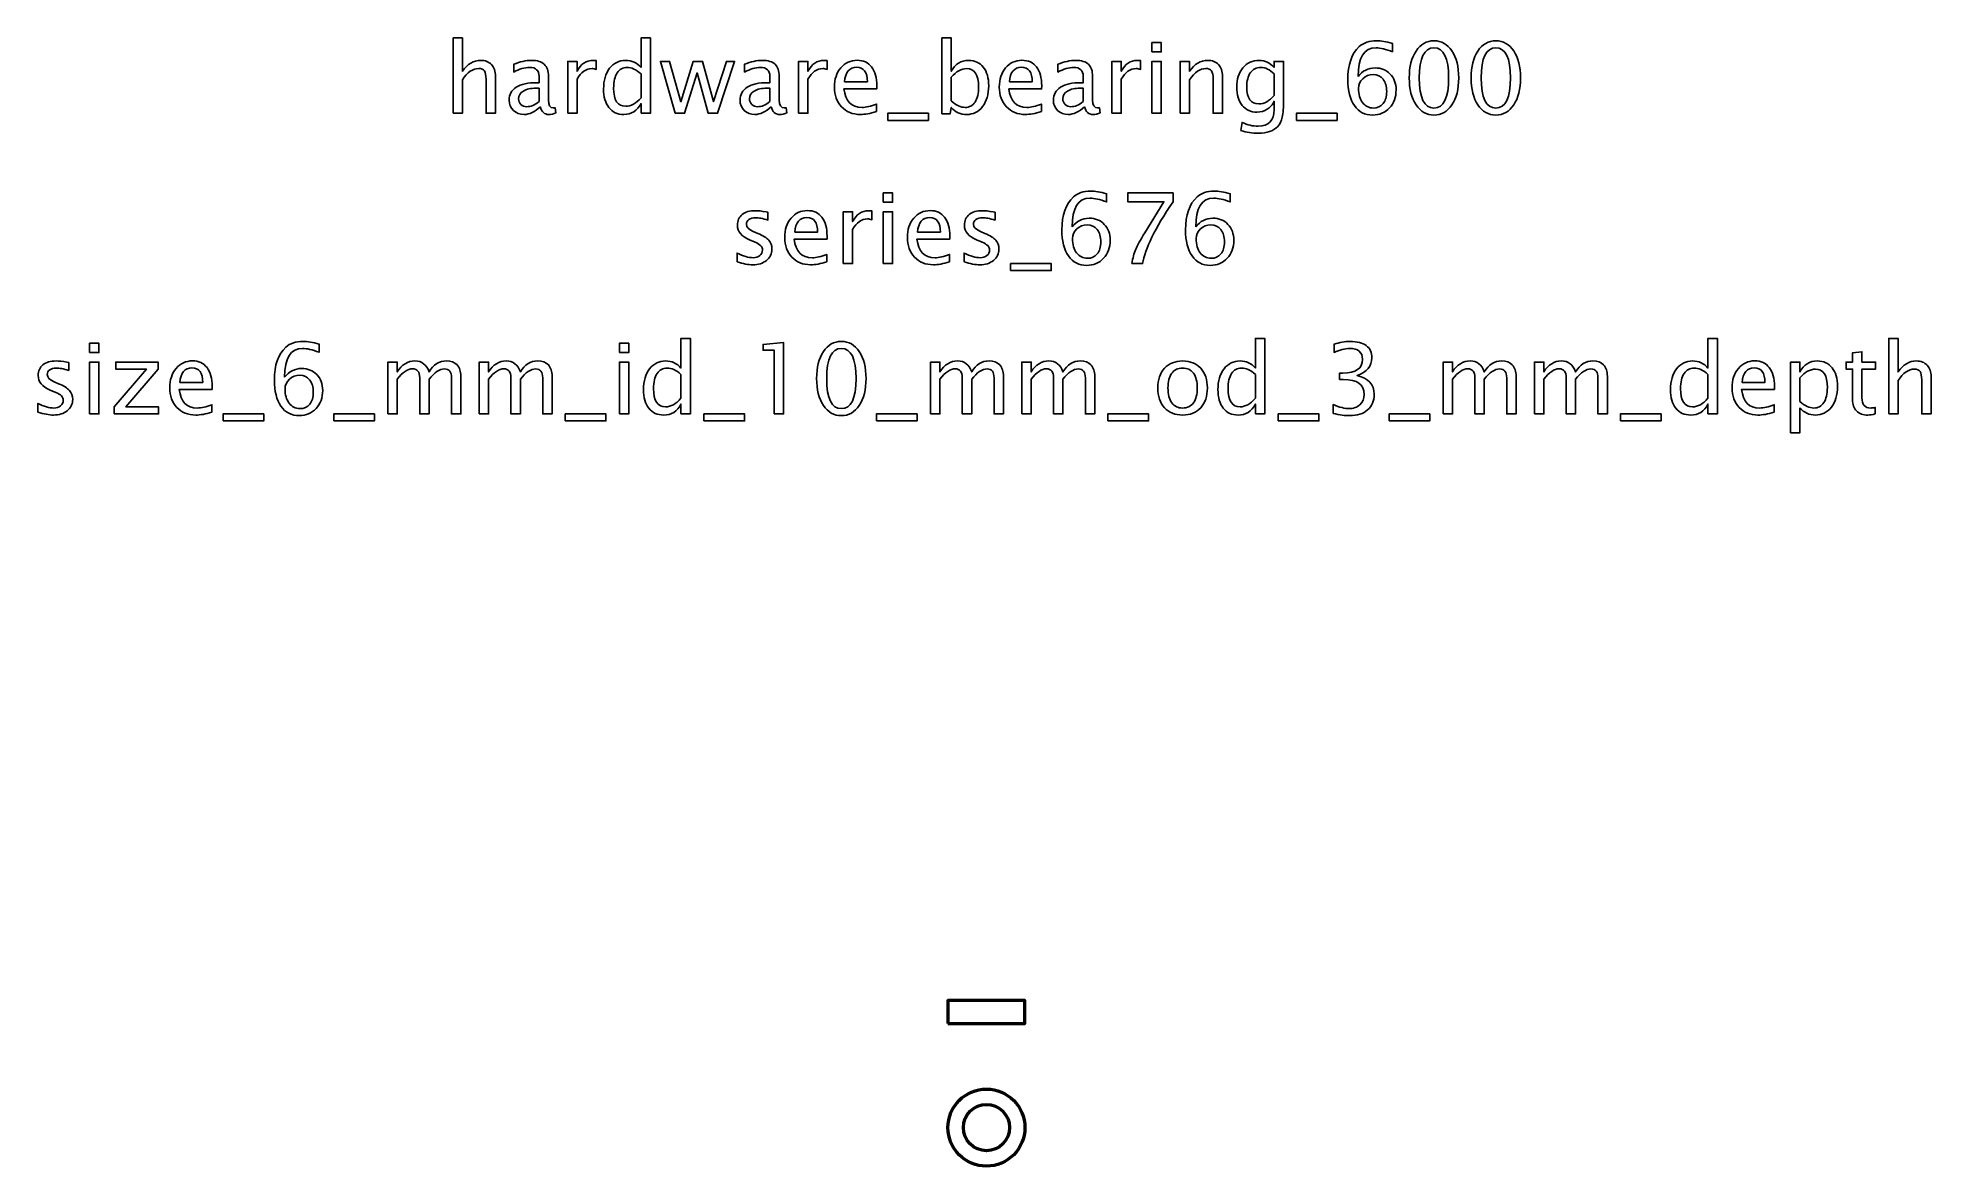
# Model space of a CAD drawing. Header units: centimetres. Extents: x -12.3 to 12.3, y -0.5 to 14.1.
import ezdxf

# ---------------------------------------------------------------- set-up
doc = ezdxf.new("R2010")
doc.units = ezdxf.units.CM
doc.header["$MEASUREMENT"] = 0
doc.layers.add('Layer 1', color=7, linetype='Continuous')

msp = doc.modelspace()

# ---------------------------------------------------------------- linework, layer by layer
at = {"layer": 'Layer 1', "lineweight": 53}
msp.add_lwpolyline([(-0.50002, 1.35002), (0.49998, 1.35002), (0.49998, 1.65002), (-0.50002, 1.65002), (-0.50002, 1.35002)], close=True, dxfattribs=at)
for major_axis in [(0, 0.5), (0, 0.3)]:
    msp.add_ellipse((0, 0), major_axis=major_axis, ratio=1, dxfattribs=at)
at = {"layer": 'Layer 1'}
for points, knots in [([(-6.92954, 13.17044), (-6.92954, 13.17044), (-6.92954, 14.14961), (-6.92954, 14.14961), (-6.92954, 14.14961), (-6.92954, 14.14961), (-6.80762, 14.14961), (-6.80762, 14.14961), (-6.80762, 14.14961), (-6.80762, 14.14961), (-6.80762, 13.71633), (-6.80762, 13.71633), (-6.80762, 13.71633), (-6.74306, 13.81052), (-6.6639, 13.85751), (-6.57034, 13.85751), (-6.57034, 13.85751), (-6.5115, 13.85751), (-6.46472, 13.8391), (-6.43022, 13.80205), (-6.43022, 13.80205), (-6.39572, 13.76522), (-6.37836, 13.71548), (-6.37836, 13.65325), (-6.37836, 13.65325), (-6.37836, 13.65325), (-6.37836, 13.17044), (-6.37836, 13.17044), (-6.37836, 13.17044), (-6.37836, 13.17044), (-6.50028, 13.17044), (-6.50028, 13.17044), (-6.50028, 13.17044), (-6.50028, 13.17044), (-6.50028, 13.61346), (-6.50028, 13.61346), (-6.50028, 13.61346), (-6.50028, 13.66341), (-6.50769, 13.69897), (-6.52229, 13.72014), (-6.52229, 13.72014), (-6.53711, 13.74152), (-6.56145, 13.7521), (-6.59553, 13.7521), (-6.59553, 13.7521), (-6.67046, 13.7521), (-6.74116, 13.70321), (-6.80762, 13.60542), (-6.80762, 13.60542), (-6.80762, 13.60542), (-6.80762, 13.17044), (-6.80762, 13.17044), (-6.80762, 13.17044), (-6.80762, 13.17044), (-6.92954, 13.17044), (-6.92954, 13.17044)], [0, 0, 0, 0, 0.06666667, 0.06666667, 0.06666667, 0.06666667, 0.13333333, 0.13333333, 0.13333333, 0.13333333, 0.2, 0.2, 0.2, 0.2, 0.26666667, 0.26666667, 0.26666667, 0.26666667, 0.33333333, 0.33333333, 0.33333333, 0.33333333, 0.4, 0.4, 0.4, 0.4, 0.46666667, 0.46666667, 0.46666667, 0.46666667, 0.53333333, 0.53333333, 0.53333333, 0.53333333, 0.6, 0.6, 0.6, 0.6, 0.66666667, 0.66666667, 0.66666667, 0.66666667, 0.73333333, 0.73333333, 0.73333333, 0.73333333, 0.8, 0.8, 0.8, 0.8, 0.86666667, 0.86666667, 0.86666667, 0.86666667, 1, 1, 1, 1]), ([(-4.48733, 13.17044), (-4.48733, 13.17044), (-4.48733, 13.29681), (-4.48733, 13.29681), (-4.48733, 13.29681), (-4.53707, 13.2024), (-4.612, 13.1552), (-4.71212, 13.1552), (-4.71212, 13.1552), (-4.7934, 13.1552), (-4.85732, 13.18462), (-4.90389, 13.24368), (-4.90389, 13.24368), (-4.95046, 13.30273), (-4.97374, 13.38338), (-4.97374, 13.48561), (-4.97374, 13.48561), (-4.97374, 13.59737), (-4.94728, 13.68733), (-4.89458, 13.75549), (-4.89458, 13.75549), (-4.84166, 13.82343), (-4.77223, 13.85751), (-4.68608, 13.85751), (-4.68608, 13.85751), (-4.60629, 13.85751), (-4.53982, 13.82703), (-4.48733, 13.76586), (-4.48733, 13.76586), (-4.48733, 13.76586), (-4.48733, 14.14961), (-4.48733, 14.14961), (-4.48733, 14.14961), (-4.48733, 14.14961), (-4.36541, 14.14961), (-4.36541, 14.14961), (-4.36541, 14.14961), (-4.36541, 14.14961), (-4.36541, 13.17044), (-4.36541, 13.17044), (-4.36541, 13.17044), (-4.36541, 13.17044), (-4.48733, 13.17044), (-4.48733, 13.17044)], [0, 0, 0, 0, 0.08333333, 0.08333333, 0.08333333, 0.08333333, 0.16666667, 0.16666667, 0.16666667, 0.16666667, 0.25, 0.25, 0.25, 0.25, 0.33333333, 0.33333333, 0.33333333, 0.33333333, 0.41666667, 0.41666667, 0.41666667, 0.41666667, 0.5, 0.5, 0.5, 0.5, 0.58333333, 0.58333333, 0.58333333, 0.58333333, 0.66666667, 0.66666667, 0.66666667, 0.66666667, 0.75, 0.75, 0.75, 0.75, 0.83333333, 0.83333333, 0.83333333, 0.83333333, 1, 1, 1, 1]), ([(-0.57912, 13.16282), (-0.57912, 13.16282), (-0.57912, 14.14961), (-0.57912, 14.14961), (-0.57912, 14.14961), (-0.57912, 14.14961), (-0.4572, 14.14961), (-0.4572, 14.14961), (-0.4572, 14.14961), (-0.4572, 14.14961), (-0.4572, 13.71633), (-0.4572, 13.71633), (-0.4572, 13.71633), (-0.40725, 13.81052), (-0.3321, 13.85751), (-0.23199, 13.85751), (-0.23199, 13.85751), (-0.15092, 13.85751), (-0.08721, 13.82809), (-0.04064, 13.76903), (-0.04064, 13.76903), (0.00593, 13.70998), (0.02921, 13.62933), (0.02921, 13.5271), (0.02921, 13.5271), (0.02921, 13.41576), (0.00275, 13.3258), (-0.04995, 13.25765), (-0.04995, 13.25765), (-0.10266, 13.18928), (-0.17208, 13.1552), (-0.25802, 13.1552), (-0.25802, 13.1552), (-0.33782, 13.1552), (-0.40428, 13.18568), (-0.4572, 13.24685), (-0.4572, 13.24685), (-0.4572, 13.24685), (-0.47202, 13.16282), (-0.47202, 13.16282), (-0.47202, 13.16282), (-0.47202, 13.16282), (-0.57912, 13.16282), (-0.57912, 13.16282)], [0, 0, 0, 0, 0.08333333, 0.08333333, 0.08333333, 0.08333333, 0.16666667, 0.16666667, 0.16666667, 0.16666667, 0.25, 0.25, 0.25, 0.25, 0.33333333, 0.33333333, 0.33333333, 0.33333333, 0.41666667, 0.41666667, 0.41666667, 0.41666667, 0.5, 0.5, 0.5, 0.5, 0.58333333, 0.58333333, 0.58333333, 0.58333333, 0.66666667, 0.66666667, 0.66666667, 0.66666667, 0.75, 0.75, 0.75, 0.75, 0.83333333, 0.83333333, 0.83333333, 0.83333333, 1, 1, 1, 1]), ([(2.14862, 13.96673), (2.14862, 13.96673), (2.14862, 14.08865), (2.14862, 14.08865), (2.14862, 14.08865), (2.14862, 14.08865), (2.27054, 14.08865), (2.27054, 14.08865), (2.27054, 14.08865), (2.27054, 14.08865), (2.27054, 13.96673), (2.27054, 13.96673), (2.27054, 13.96673), (2.27054, 13.96673), (2.14862, 13.96673), (2.14862, 13.96673)], [0, 0, 0, 0, 0.2, 0.2, 0.2, 0.2, 0.4, 0.4, 0.4, 0.4, 0.6, 0.6, 0.6, 0.6, 1, 1, 1, 1]), ([(4.82727, 13.64627), (4.88569, 13.72183), (4.95914, 13.75972), (5.04762, 13.75972), (5.04762, 13.75972), (5.12784, 13.75972), (5.19345, 13.73326), (5.24468, 13.68013), (5.24468, 13.68013), (5.29569, 13.62701), (5.3213, 13.55885), (5.3213, 13.47566), (5.3213, 13.47566), (5.3213, 13.3802), (5.29273, 13.30167), (5.23536, 13.24008), (5.23536, 13.24008), (5.178, 13.17848), (5.10519, 13.14758), (5.0165, 13.14758), (5.0165, 13.14758), (4.91575, 13.14758), (4.83658, 13.18843), (4.77965, 13.26992), (4.77965, 13.26992), (4.7225, 13.35163), (4.69392, 13.46466), (4.69392, 13.6088), (4.69392, 13.6088), (4.69392, 13.80311), (4.74387, 13.94556), (4.84357, 14.03658), (4.84357, 14.03658), (4.89776, 14.08653), (4.97269, 14.11151), (5.06815, 14.11151), (5.06815, 14.11151), (5.1236, 14.11151), (5.1924, 14.10008), (5.27431, 14.07722), (5.27431, 14.07722), (5.27431, 14.07722), (5.27431, 13.97054), (5.27431, 13.97054), (5.27431, 13.97054), (5.18774, 14.00356), (5.11662, 14.02007), (5.06074, 14.02007), (5.06074, 14.02007), (4.90516, 14.02007), (4.82727, 13.8954), (4.82727, 13.64627)], [0, 0, 0, 0, 0.07142857, 0.07142857, 0.07142857, 0.07142857, 0.14285714, 0.14285714, 0.14285714, 0.14285714, 0.21428571, 0.21428571, 0.21428571, 0.21428571, 0.28571429, 0.28571429, 0.28571429, 0.28571429, 0.35714286, 0.35714286, 0.35714286, 0.35714286, 0.42857143, 0.42857143, 0.42857143, 0.42857143, 0.5, 0.5, 0.5, 0.5, 0.57142857, 0.57142857, 0.57142857, 0.57142857, 0.64285714, 0.64285714, 0.64285714, 0.64285714, 0.71428571, 0.71428571, 0.71428571, 0.71428571, 0.78571429, 0.78571429, 0.78571429, 0.78571429, 0.85714286, 0.85714286, 0.85714286, 0.85714286, 1, 1, 1, 1]), ([(5.81321, 13.14758), (5.7169, 13.14758), (5.63922, 13.19182), (5.58038, 13.28008), (5.58038, 13.28008), (5.52132, 13.36835), (5.4919, 13.48477), (5.4919, 13.62955), (5.4919, 13.62955), (5.4919, 13.77433), (5.52132, 13.89074), (5.58038, 13.97901), (5.58038, 13.97901), (5.63922, 14.06727), (5.7169, 14.11151), (5.81321, 14.11151), (5.81321, 14.11151), (5.90994, 14.11151), (5.98762, 14.06748), (6.04647, 13.97943), (6.04647, 13.97943), (6.1051, 13.89138), (6.13452, 13.77475), (6.13452, 13.62955), (6.13452, 13.62955), (6.13452, 13.48477), (6.1051, 13.36835), (6.04647, 13.28008), (6.04647, 13.28008), (5.98762, 13.19182), (5.90994, 13.14758), (5.81321, 13.14758)], [0, 0, 0, 0, 0.11111111, 0.11111111, 0.11111111, 0.11111111, 0.22222222, 0.22222222, 0.22222222, 0.22222222, 0.33333333, 0.33333333, 0.33333333, 0.33333333, 0.44444444, 0.44444444, 0.44444444, 0.44444444, 0.55555556, 0.55555556, 0.55555556, 0.55555556, 0.66666667, 0.66666667, 0.66666667, 0.66666667, 0.77777778, 0.77777778, 0.77777778, 0.77777778, 1, 1, 1, 1]), ([(5.813, 13.23902), (5.94021, 13.23902), (6.00371, 13.3692), (6.00371, 13.62955), (6.00371, 13.62955), (6.00371, 13.8899), (5.94021, 14.02007), (5.813, 14.02007), (5.813, 14.02007), (5.68621, 14.02007), (5.62271, 13.8899), (5.62271, 13.62955), (5.62271, 13.62955), (5.62271, 13.3692), (5.68621, 13.23902), (5.813, 13.23902)], [0, 0, 0, 0, 0.2, 0.2, 0.2, 0.2, 0.4, 0.4, 0.4, 0.4, 0.6, 0.6, 0.6, 0.6, 1, 1, 1, 1]), ([(6.61627, 13.14758), (6.51996, 13.14758), (6.44228, 13.19182), (6.38344, 13.28008), (6.38344, 13.28008), (6.32438, 13.36835), (6.29496, 13.48477), (6.29496, 13.62955), (6.29496, 13.62955), (6.29496, 13.77433), (6.32438, 13.89074), (6.38344, 13.97901), (6.38344, 13.97901), (6.44228, 14.06727), (6.51996, 14.11151), (6.61627, 14.11151), (6.61627, 14.11151), (6.713, 14.11151), (6.79068, 14.06748), (6.84953, 13.97943), (6.84953, 13.97943), (6.90816, 13.89138), (6.93758, 13.77475), (6.93758, 13.62955), (6.93758, 13.62955), (6.93758, 13.48477), (6.90816, 13.36835), (6.84953, 13.28008), (6.84953, 13.28008), (6.79068, 13.19182), (6.713, 13.14758), (6.61627, 13.14758)], [0, 0, 0, 0, 0.11111111, 0.11111111, 0.11111111, 0.11111111, 0.22222222, 0.22222222, 0.22222222, 0.22222222, 0.33333333, 0.33333333, 0.33333333, 0.33333333, 0.44444444, 0.44444444, 0.44444444, 0.44444444, 0.55555556, 0.55555556, 0.55555556, 0.55555556, 0.66666667, 0.66666667, 0.66666667, 0.66666667, 0.77777778, 0.77777778, 0.77777778, 0.77777778, 1, 1, 1, 1]), ([(6.61606, 13.23902), (6.74327, 13.23902), (6.80677, 13.3692), (6.80677, 13.62955), (6.80677, 13.62955), (6.80677, 13.8899), (6.74327, 14.02007), (6.61606, 14.02007), (6.61606, 14.02007), (6.48927, 14.02007), (6.42577, 13.8899), (6.42577, 13.62955), (6.42577, 13.62955), (6.42577, 13.3692), (6.48927, 13.23902), (6.61606, 13.23902)], [0, 0, 0, 0, 0.2, 0.2, 0.2, 0.2, 0.4, 0.4, 0.4, 0.4, 0.6, 0.6, 0.6, 0.6, 1, 1, 1, 1]), ([(-5.79437, 13.25617), (-5.8676, 13.18886), (-5.93809, 13.1552), (-6.00582, 13.1552), (-6.00582, 13.1552), (-6.06149, 13.1552), (-6.10785, 13.17256), (-6.14446, 13.20748), (-6.14446, 13.20748), (-6.18129, 13.24241), (-6.19971, 13.28643), (-6.19971, 13.33956), (-6.19971, 13.33956), (-6.19971, 13.41301), (-6.16881, 13.46953), (-6.107, 13.5089), (-6.107, 13.5089), (-6.04519, 13.54827), (-5.9565, 13.56795), (-5.84093, 13.56795), (-5.84093, 13.56795), (-5.84093, 13.56795), (-5.81236, 13.56795), (-5.81236, 13.56795), (-5.81236, 13.56795), (-5.81236, 13.56795), (-5.81236, 13.64902), (-5.81236, 13.64902), (-5.81236, 13.64902), (-5.81236, 13.72712), (-5.853, 13.76607), (-5.93449, 13.76607), (-5.93449, 13.76607), (-5.99757, 13.76607), (-6.06657, 13.74617), (-6.14129, 13.70638), (-6.14129, 13.70638), (-6.14129, 13.70638), (-6.14129, 13.80671), (-6.14129, 13.80671), (-6.14129, 13.80671), (-6.05916, 13.84058), (-5.98169, 13.85751), (-5.90909, 13.85751), (-5.90909, 13.85751), (-5.83437, 13.85751), (-5.77913, 13.84058), (-5.74378, 13.8065), (-5.74378, 13.8065), (-5.70822, 13.77242), (-5.69044, 13.71993), (-5.69044, 13.64902), (-5.69044, 13.64902), (-5.69044, 13.64902), (-5.69044, 13.34485), (-5.69044, 13.34485), (-5.69044, 13.34485), (-5.69044, 13.27522), (-5.66906, 13.24029), (-5.62609, 13.24029), (-5.62609, 13.24029), (-5.6208, 13.24029), (-5.61297, 13.24114), (-5.6026, 13.24283), (-5.6026, 13.24283), (-5.6026, 13.24283), (-5.59392, 13.1751), (-5.59392, 13.1751), (-5.59392, 13.1751), (-5.62165, 13.16176), (-5.65213, 13.1552), (-5.68557, 13.1552), (-5.68557, 13.1552), (-5.74251, 13.1552), (-5.7787, 13.18886), (-5.79437, 13.25617)], [0, 0, 0, 0, 0.05, 0.05, 0.05, 0.05, 0.1, 0.1, 0.1, 0.1, 0.15, 0.15, 0.15, 0.15, 0.2, 0.2, 0.2, 0.2, 0.25, 0.25, 0.25, 0.25, 0.3, 0.3, 0.3, 0.3, 0.35, 0.35, 0.35, 0.35, 0.4, 0.4, 0.4, 0.4, 0.45, 0.45, 0.45, 0.45, 0.5, 0.5, 0.5, 0.5, 0.55, 0.55, 0.55, 0.55, 0.6, 0.6, 0.6, 0.6, 0.65, 0.65, 0.65, 0.65, 0.7, 0.7, 0.7, 0.7, 0.75, 0.75, 0.75, 0.75, 0.8, 0.8, 0.8, 0.8, 0.85, 0.85, 0.85, 0.85, 0.9, 0.9, 0.9, 0.9, 1, 1, 1, 1]), ([(-5.44004, 13.17044), (-5.44004, 13.17044), (-5.44004, 13.84354), (-5.44004, 13.84354), (-5.44004, 13.84354), (-5.44004, 13.84354), (-5.31812, 13.84354), (-5.31812, 13.84354), (-5.31812, 13.84354), (-5.31812, 13.84354), (-5.31812, 13.71633), (-5.31812, 13.71633), (-5.31812, 13.71633), (-5.26965, 13.81052), (-5.19937, 13.85751), (-5.10709, 13.85751), (-5.10709, 13.85751), (-5.0946, 13.85751), (-5.08148, 13.85645), (-5.06793, 13.85434), (-5.06793, 13.85434), (-5.06793, 13.85434), (-5.06793, 13.74025), (-5.06793, 13.74025), (-5.06793, 13.74025), (-5.0891, 13.74723), (-5.10772, 13.75083), (-5.12381, 13.75083), (-5.12381, 13.75083), (-5.20128, 13.75083), (-5.26605, 13.70511), (-5.31812, 13.61346), (-5.31812, 13.61346), (-5.31812, 13.61346), (-5.31812, 13.17044), (-5.31812, 13.17044), (-5.31812, 13.17044), (-5.31812, 13.17044), (-5.44004, 13.17044), (-5.44004, 13.17044)], [0, 0, 0, 0, 0.09090909, 0.09090909, 0.09090909, 0.09090909, 0.18181818, 0.18181818, 0.18181818, 0.18181818, 0.27272727, 0.27272727, 0.27272727, 0.27272727, 0.36363636, 0.36363636, 0.36363636, 0.36363636, 0.45454545, 0.45454545, 0.45454545, 0.45454545, 0.54545455, 0.54545455, 0.54545455, 0.54545455, 0.63636364, 0.63636364, 0.63636364, 0.63636364, 0.72727273, 0.72727273, 0.72727273, 0.72727273, 0.81818182, 0.81818182, 0.81818182, 0.81818182, 1, 1, 1, 1]), ([(-4.04241, 13.17044), (-4.04241, 13.17044), (-4.23545, 13.84354), (-4.23545, 13.84354), (-4.23545, 13.84354), (-4.23545, 13.84354), (-4.11649, 13.84354), (-4.11649, 13.84354), (-4.11649, 13.84354), (-4.11649, 13.84354), (-3.96854, 13.32094), (-3.96854, 13.32094), (-3.96854, 13.32094), (-3.96854, 13.32094), (-3.80894, 13.84354), (-3.80894, 13.84354), (-3.80894, 13.84354), (-3.80894, 13.84354), (-3.68702, 13.84354), (-3.68702, 13.84354), (-3.68702, 13.84354), (-3.68702, 13.84354), (-3.54669, 13.32178), (-3.54669, 13.32178), (-3.54669, 13.32178), (-3.54669, 13.32178), (-3.37693, 13.84354), (-3.37693, 13.84354), (-3.37693, 13.84354), (-3.37693, 13.84354), (-3.27279, 13.84354), (-3.27279, 13.84354), (-3.27279, 13.84354), (-3.27279, 13.84354), (-3.4925, 13.17044), (-3.4925, 13.17044), (-3.4925, 13.17044), (-3.4925, 13.17044), (-3.61442, 13.17044), (-3.61442, 13.17044), (-3.61442, 13.17044), (-3.61442, 13.17044), (-3.75878, 13.69537), (-3.75878, 13.69537), (-3.75878, 13.69537), (-3.75878, 13.69537), (-3.92049, 13.17044), (-3.92049, 13.17044), (-3.92049, 13.17044), (-3.92049, 13.17044), (-4.04241, 13.17044), (-4.04241, 13.17044)], [0, 0, 0, 0, 0.07142857, 0.07142857, 0.07142857, 0.07142857, 0.14285714, 0.14285714, 0.14285714, 0.14285714, 0.21428571, 0.21428571, 0.21428571, 0.21428571, 0.28571429, 0.28571429, 0.28571429, 0.28571429, 0.35714286, 0.35714286, 0.35714286, 0.35714286, 0.42857143, 0.42857143, 0.42857143, 0.42857143, 0.5, 0.5, 0.5, 0.5, 0.57142857, 0.57142857, 0.57142857, 0.57142857, 0.64285714, 0.64285714, 0.64285714, 0.64285714, 0.71428571, 0.71428571, 0.71428571, 0.71428571, 0.78571429, 0.78571429, 0.78571429, 0.78571429, 0.85714286, 0.85714286, 0.85714286, 0.85714286, 1, 1, 1, 1]), ([(-2.79569, 13.25617), (-2.86892, 13.18886), (-2.93941, 13.1552), (-3.00714, 13.1552), (-3.00714, 13.1552), (-3.06281, 13.1552), (-3.10917, 13.17256), (-3.14578, 13.20748), (-3.14578, 13.20748), (-3.18261, 13.24241), (-3.20103, 13.28643), (-3.20103, 13.33956), (-3.20103, 13.33956), (-3.20103, 13.41301), (-3.17013, 13.46953), (-3.10832, 13.5089), (-3.10832, 13.5089), (-3.04651, 13.54827), (-2.95782, 13.56795), (-2.84225, 13.56795), (-2.84225, 13.56795), (-2.84225, 13.56795), (-2.81368, 13.56795), (-2.81368, 13.56795), (-2.81368, 13.56795), (-2.81368, 13.56795), (-2.81368, 13.64902), (-2.81368, 13.64902), (-2.81368, 13.64902), (-2.81368, 13.72712), (-2.85432, 13.76607), (-2.93581, 13.76607), (-2.93581, 13.76607), (-2.99889, 13.76607), (-3.06789, 13.74617), (-3.14261, 13.70638), (-3.14261, 13.70638), (-3.14261, 13.70638), (-3.14261, 13.80671), (-3.14261, 13.80671), (-3.14261, 13.80671), (-3.06048, 13.84058), (-2.98301, 13.85751), (-2.91041, 13.85751), (-2.91041, 13.85751), (-2.83569, 13.85751), (-2.78045, 13.84058), (-2.7451, 13.8065), (-2.7451, 13.8065), (-2.70954, 13.77242), (-2.69176, 13.71993), (-2.69176, 13.64902), (-2.69176, 13.64902), (-2.69176, 13.64902), (-2.69176, 13.34485), (-2.69176, 13.34485), (-2.69176, 13.34485), (-2.69176, 13.27522), (-2.67038, 13.24029), (-2.62741, 13.24029), (-2.62741, 13.24029), (-2.62212, 13.24029), (-2.61429, 13.24114), (-2.60392, 13.24283), (-2.60392, 13.24283), (-2.60392, 13.24283), (-2.59524, 13.1751), (-2.59524, 13.1751), (-2.59524, 13.1751), (-2.62297, 13.16176), (-2.65345, 13.1552), (-2.68689, 13.1552), (-2.68689, 13.1552), (-2.74383, 13.1552), (-2.78002, 13.18886), (-2.79569, 13.25617)], [0, 0, 0, 0, 0.05, 0.05, 0.05, 0.05, 0.1, 0.1, 0.1, 0.1, 0.15, 0.15, 0.15, 0.15, 0.2, 0.2, 0.2, 0.2, 0.25, 0.25, 0.25, 0.25, 0.3, 0.3, 0.3, 0.3, 0.35, 0.35, 0.35, 0.35, 0.4, 0.4, 0.4, 0.4, 0.45, 0.45, 0.45, 0.45, 0.5, 0.5, 0.5, 0.5, 0.55, 0.55, 0.55, 0.55, 0.6, 0.6, 0.6, 0.6, 0.65, 0.65, 0.65, 0.65, 0.7, 0.7, 0.7, 0.7, 0.75, 0.75, 0.75, 0.75, 0.8, 0.8, 0.8, 0.8, 0.85, 0.85, 0.85, 0.85, 0.9, 0.9, 0.9, 0.9, 1, 1, 1, 1]), ([(-2.44136, 13.17044), (-2.44136, 13.17044), (-2.44136, 13.84354), (-2.44136, 13.84354), (-2.44136, 13.84354), (-2.44136, 13.84354), (-2.31944, 13.84354), (-2.31944, 13.84354), (-2.31944, 13.84354), (-2.31944, 13.84354), (-2.31944, 13.71633), (-2.31944, 13.71633), (-2.31944, 13.71633), (-2.27097, 13.81052), (-2.20069, 13.85751), (-2.10841, 13.85751), (-2.10841, 13.85751), (-2.09592, 13.85751), (-2.0828, 13.85645), (-2.06925, 13.85434), (-2.06925, 13.85434), (-2.06925, 13.85434), (-2.06925, 13.74025), (-2.06925, 13.74025), (-2.06925, 13.74025), (-2.09042, 13.74723), (-2.10904, 13.75083), (-2.12513, 13.75083), (-2.12513, 13.75083), (-2.2026, 13.75083), (-2.26737, 13.70511), (-2.31944, 13.61346), (-2.31944, 13.61346), (-2.31944, 13.61346), (-2.31944, 13.17044), (-2.31944, 13.17044), (-2.31944, 13.17044), (-2.31944, 13.17044), (-2.44136, 13.17044), (-2.44136, 13.17044)], [0, 0, 0, 0, 0.09090909, 0.09090909, 0.09090909, 0.09090909, 0.18181818, 0.18181818, 0.18181818, 0.18181818, 0.27272727, 0.27272727, 0.27272727, 0.27272727, 0.36363636, 0.36363636, 0.36363636, 0.36363636, 0.45454545, 0.45454545, 0.45454545, 0.45454545, 0.54545455, 0.54545455, 0.54545455, 0.54545455, 0.63636364, 0.63636364, 0.63636364, 0.63636364, 0.72727273, 0.72727273, 0.72727273, 0.72727273, 0.81818182, 0.81818182, 0.81818182, 0.81818182, 1, 1, 1, 1]), ([(-1.42769, 13.19203), (-1.5096, 13.16748), (-1.57967, 13.1552), (-1.63809, 13.1552), (-1.63809, 13.1552), (-1.73778, 13.1552), (-1.81885, 13.18822), (-1.88129, 13.25405), (-1.88129, 13.25405), (-1.94373, 13.31988), (-1.97506, 13.40518), (-1.97506, 13.51017), (-1.97506, 13.51017), (-1.97506, 13.61198), (-1.94754, 13.69559), (-1.8923, 13.76099), (-1.8923, 13.76099), (-1.83705, 13.82618), (-1.76636, 13.85878), (-1.68021, 13.85878), (-1.68021, 13.85878), (-1.59872, 13.85878), (-1.53564, 13.82978), (-1.49119, 13.77179), (-1.49119, 13.77179), (-1.44674, 13.71379), (-1.42451, 13.63166), (-1.42451, 13.52519), (-1.42451, 13.52519), (-1.42451, 13.52519), (-1.42515, 13.48794), (-1.42515, 13.48794), (-1.42515, 13.48794), (-1.42515, 13.48794), (-1.8506, 13.48794), (-1.8506, 13.48794), (-1.8506, 13.48794), (-1.83282, 13.32707), (-1.75429, 13.24664), (-1.61523, 13.24664), (-1.61523, 13.24664), (-1.56421, 13.24664), (-1.50177, 13.26103), (-1.42769, 13.28982), (-1.42769, 13.28982), (-1.42769, 13.28982), (-1.42769, 13.19203), (-1.42769, 13.19203)], [0, 0, 0, 0, 0.07692308, 0.07692308, 0.07692308, 0.07692308, 0.15384615, 0.15384615, 0.15384615, 0.15384615, 0.23076923, 0.23076923, 0.23076923, 0.23076923, 0.30769231, 0.30769231, 0.30769231, 0.30769231, 0.38461538, 0.38461538, 0.38461538, 0.38461538, 0.46153846, 0.46153846, 0.46153846, 0.46153846, 0.53846154, 0.53846154, 0.53846154, 0.53846154, 0.61538462, 0.61538462, 0.61538462, 0.61538462, 0.69230769, 0.69230769, 0.69230769, 0.69230769, 0.76923077, 0.76923077, 0.76923077, 0.76923077, 0.84615385, 0.84615385, 0.84615385, 0.84615385, 1, 1, 1, 1]), ([(0.71416, 13.19203), (0.63225, 13.16748), (0.56218, 13.1552), (0.50376, 13.1552), (0.50376, 13.1552), (0.40407, 13.1552), (0.323, 13.18822), (0.26056, 13.25405), (0.26056, 13.25405), (0.19812, 13.31988), (0.16679, 13.40518), (0.16679, 13.51017), (0.16679, 13.51017), (0.16679, 13.61198), (0.19431, 13.69559), (0.24955, 13.76099), (0.24955, 13.76099), (0.3048, 13.82618), (0.37549, 13.85878), (0.46164, 13.85878), (0.46164, 13.85878), (0.54313, 13.85878), (0.60621, 13.82978), (0.65066, 13.77179), (0.65066, 13.77179), (0.69511, 13.71379), (0.71734, 13.63166), (0.71734, 13.52519), (0.71734, 13.52519), (0.71734, 13.52519), (0.7167, 13.48794), (0.7167, 13.48794), (0.7167, 13.48794), (0.7167, 13.48794), (0.29125, 13.48794), (0.29125, 13.48794), (0.29125, 13.48794), (0.30903, 13.32707), (0.38756, 13.24664), (0.52662, 13.24664), (0.52662, 13.24664), (0.57764, 13.24664), (0.64008, 13.26103), (0.71416, 13.28982), (0.71416, 13.28982), (0.71416, 13.28982), (0.71416, 13.19203), (0.71416, 13.19203)], [0, 0, 0, 0, 0.07692308, 0.07692308, 0.07692308, 0.07692308, 0.15384615, 0.15384615, 0.15384615, 0.15384615, 0.23076923, 0.23076923, 0.23076923, 0.23076923, 0.30769231, 0.30769231, 0.30769231, 0.30769231, 0.38461538, 0.38461538, 0.38461538, 0.38461538, 0.46153846, 0.46153846, 0.46153846, 0.46153846, 0.53846154, 0.53846154, 0.53846154, 0.53846154, 0.61538462, 0.61538462, 0.61538462, 0.61538462, 0.69230769, 0.69230769, 0.69230769, 0.69230769, 0.76923077, 0.76923077, 0.76923077, 0.76923077, 0.84615385, 0.84615385, 0.84615385, 0.84615385, 1, 1, 1, 1]), ([(1.27465, 13.25617), (1.20142, 13.18886), (1.13093, 13.1552), (1.0632, 13.1552), (1.0632, 13.1552), (1.00753, 13.1552), (0.96117, 13.17256), (0.92456, 13.20748), (0.92456, 13.20748), (0.88773, 13.24241), (0.86931, 13.28643), (0.86931, 13.33956), (0.86931, 13.33956), (0.86931, 13.41301), (0.90021, 13.46953), (0.96202, 13.5089), (0.96202, 13.5089), (1.02383, 13.54827), (1.11252, 13.56795), (1.22809, 13.56795), (1.22809, 13.56795), (1.22809, 13.56795), (1.25666, 13.56795), (1.25666, 13.56795), (1.25666, 13.56795), (1.25666, 13.56795), (1.25666, 13.64902), (1.25666, 13.64902), (1.25666, 13.64902), (1.25666, 13.72712), (1.21602, 13.76607), (1.13453, 13.76607), (1.13453, 13.76607), (1.07145, 13.76607), (1.00245, 13.74617), (0.92773, 13.70638), (0.92773, 13.70638), (0.92773, 13.70638), (0.92773, 13.80671), (0.92773, 13.80671), (0.92773, 13.80671), (1.00986, 13.84058), (1.08733, 13.85751), (1.15993, 13.85751), (1.15993, 13.85751), (1.23465, 13.85751), (1.28989, 13.84058), (1.32524, 13.8065), (1.32524, 13.8065), (1.3608, 13.77242), (1.37858, 13.71993), (1.37858, 13.64902), (1.37858, 13.64902), (1.37858, 13.64902), (1.37858, 13.34485), (1.37858, 13.34485), (1.37858, 13.34485), (1.37858, 13.27522), (1.39996, 13.24029), (1.44293, 13.24029), (1.44293, 13.24029), (1.44822, 13.24029), (1.45605, 13.24114), (1.46642, 13.24283), (1.46642, 13.24283), (1.46642, 13.24283), (1.4751, 13.1751), (1.4751, 13.1751), (1.4751, 13.1751), (1.44737, 13.16176), (1.41689, 13.1552), (1.38345, 13.1552), (1.38345, 13.1552), (1.32651, 13.1552), (1.29032, 13.18886), (1.27465, 13.25617)], [0, 0, 0, 0, 0.05, 0.05, 0.05, 0.05, 0.1, 0.1, 0.1, 0.1, 0.15, 0.15, 0.15, 0.15, 0.2, 0.2, 0.2, 0.2, 0.25, 0.25, 0.25, 0.25, 0.3, 0.3, 0.3, 0.3, 0.35, 0.35, 0.35, 0.35, 0.4, 0.4, 0.4, 0.4, 0.45, 0.45, 0.45, 0.45, 0.5, 0.5, 0.5, 0.5, 0.55, 0.55, 0.55, 0.55, 0.6, 0.6, 0.6, 0.6, 0.65, 0.65, 0.65, 0.65, 0.7, 0.7, 0.7, 0.7, 0.75, 0.75, 0.75, 0.75, 0.8, 0.8, 0.8, 0.8, 0.85, 0.85, 0.85, 0.85, 0.9, 0.9, 0.9, 0.9, 1, 1, 1, 1]), ([(1.62898, 13.17044), (1.62898, 13.17044), (1.62898, 13.84354), (1.62898, 13.84354), (1.62898, 13.84354), (1.62898, 13.84354), (1.7509, 13.84354), (1.7509, 13.84354), (1.7509, 13.84354), (1.7509, 13.84354), (1.7509, 13.71633), (1.7509, 13.71633), (1.7509, 13.71633), (1.79937, 13.81052), (1.86965, 13.85751), (1.96193, 13.85751), (1.96193, 13.85751), (1.97442, 13.85751), (1.98754, 13.85645), (2.00109, 13.85434), (2.00109, 13.85434), (2.00109, 13.85434), (2.00109, 13.74025), (2.00109, 13.74025), (2.00109, 13.74025), (1.97992, 13.74723), (1.9613, 13.75083), (1.94521, 13.75083), (1.94521, 13.75083), (1.86774, 13.75083), (1.80297, 13.70511), (1.7509, 13.61346), (1.7509, 13.61346), (1.7509, 13.61346), (1.7509, 13.17044), (1.7509, 13.17044), (1.7509, 13.17044), (1.7509, 13.17044), (1.62898, 13.17044), (1.62898, 13.17044)], [0, 0, 0, 0, 0.09090909, 0.09090909, 0.09090909, 0.09090909, 0.18181818, 0.18181818, 0.18181818, 0.18181818, 0.27272727, 0.27272727, 0.27272727, 0.27272727, 0.36363636, 0.36363636, 0.36363636, 0.36363636, 0.45454545, 0.45454545, 0.45454545, 0.45454545, 0.54545455, 0.54545455, 0.54545455, 0.54545455, 0.63636364, 0.63636364, 0.63636364, 0.63636364, 0.72727273, 0.72727273, 0.72727273, 0.72727273, 0.81818182, 0.81818182, 0.81818182, 0.81818182, 1, 1, 1, 1]), ([(2.14862, 13.17044), (2.14862, 13.17044), (2.14862, 13.84354), (2.14862, 13.84354), (2.14862, 13.84354), (2.14862, 13.84354), (2.27054, 13.84354), (2.27054, 13.84354), (2.27054, 13.84354), (2.27054, 13.84354), (2.27054, 13.17044), (2.27054, 13.17044), (2.27054, 13.17044), (2.27054, 13.17044), (2.14862, 13.17044), (2.14862, 13.17044)], [0, 0, 0, 0, 0.2, 0.2, 0.2, 0.2, 0.4, 0.4, 0.4, 0.4, 0.6, 0.6, 0.6, 0.6, 1, 1, 1, 1]), ([(2.51565, 13.17044), (2.51565, 13.17044), (2.51565, 13.84354), (2.51565, 13.84354), (2.51565, 13.84354), (2.51565, 13.84354), (2.63757, 13.84354), (2.63757, 13.84354), (2.63757, 13.84354), (2.63757, 13.84354), (2.63757, 13.71633), (2.63757, 13.71633), (2.63757, 13.71633), (2.70213, 13.81052), (2.78129, 13.85751), (2.87485, 13.85751), (2.87485, 13.85751), (2.93369, 13.85751), (2.98047, 13.8391), (3.01497, 13.80205), (3.01497, 13.80205), (3.04947, 13.76522), (3.06683, 13.71548), (3.06683, 13.65325), (3.06683, 13.65325), (3.06683, 13.65325), (3.06683, 13.17044), (3.06683, 13.17044), (3.06683, 13.17044), (3.06683, 13.17044), (2.94491, 13.17044), (2.94491, 13.17044), (2.94491, 13.17044), (2.94491, 13.17044), (2.94491, 13.61346), (2.94491, 13.61346), (2.94491, 13.61346), (2.94491, 13.66341), (2.9375, 13.69897), (2.9229, 13.72014), (2.9229, 13.72014), (2.90808, 13.74152), (2.88374, 13.7521), (2.84966, 13.7521), (2.84966, 13.7521), (2.77473, 13.7521), (2.70403, 13.70321), (2.63757, 13.60542), (2.63757, 13.60542), (2.63757, 13.60542), (2.63757, 13.17044), (2.63757, 13.17044), (2.63757, 13.17044), (2.63757, 13.17044), (2.51565, 13.17044), (2.51565, 13.17044)], [0, 0, 0, 0, 0.06666667, 0.06666667, 0.06666667, 0.06666667, 0.13333333, 0.13333333, 0.13333333, 0.13333333, 0.2, 0.2, 0.2, 0.2, 0.26666667, 0.26666667, 0.26666667, 0.26666667, 0.33333333, 0.33333333, 0.33333333, 0.33333333, 0.4, 0.4, 0.4, 0.4, 0.46666667, 0.46666667, 0.46666667, 0.46666667, 0.53333333, 0.53333333, 0.53333333, 0.53333333, 0.6, 0.6, 0.6, 0.6, 0.66666667, 0.66666667, 0.66666667, 0.66666667, 0.73333333, 0.73333333, 0.73333333, 0.73333333, 0.8, 0.8, 0.8, 0.8, 0.86666667, 0.86666667, 0.86666667, 0.86666667, 1, 1, 1, 1]), ([(3.30644, 12.94692), (3.30644, 12.94692), (3.32083, 13.05233), (3.32083, 13.05233), (3.32083, 13.05233), (3.39153, 13.01931), (3.46159, 13.0028), (3.53081, 13.0028), (3.53081, 13.0028), (3.66818, 13.0028), (3.73697, 13.07561), (3.73697, 13.22103), (3.73697, 13.22103), (3.73697, 13.22103), (3.73697, 13.32686), (3.73697, 13.32686), (3.73697, 13.32686), (3.7158, 13.2822), (3.68575, 13.2477), (3.64659, 13.22293), (3.64659, 13.22293), (3.60743, 13.19817), (3.56383, 13.18568), (3.51578, 13.18568), (3.51578, 13.18568), (3.43429, 13.18568), (3.36973, 13.21489), (3.3221, 13.27331), (3.3221, 13.27331), (3.27448, 13.33173), (3.25056, 13.41089), (3.25056, 13.5108), (3.25056, 13.5108), (3.25056, 13.61304), (3.27765, 13.69643), (3.33184, 13.76099), (3.33184, 13.76099), (3.38624, 13.82534), (3.4563, 13.85751), (3.54245, 13.85751), (3.54245, 13.85751), (3.6178, 13.85751), (3.68278, 13.82703), (3.73697, 13.76586), (3.73697, 13.76586), (3.73697, 13.76586), (3.73697, 13.84354), (3.73697, 13.84354), (3.73697, 13.84354), (3.73697, 13.84354), (3.85889, 13.84354), (3.85889, 13.84354), (3.85889, 13.84354), (3.85889, 13.84354), (3.85889, 13.35417), (3.85889, 13.35417), (3.85889, 13.35417), (3.85889, 13.24897), (3.85339, 13.17108), (3.84238, 13.12049), (3.84238, 13.12049), (3.83159, 13.0699), (3.81084, 13.02841), (3.78079, 12.99624), (3.78079, 12.99624), (3.72745, 12.93972), (3.64405, 12.91136), (3.53081, 12.91136), (3.53081, 12.91136), (3.45313, 12.91136), (3.37841, 12.92321), (3.30644, 12.94692)], [0, 0, 0, 0, 0.05263158, 0.05263158, 0.05263158, 0.05263158, 0.10526316, 0.10526316, 0.10526316, 0.10526316, 0.15789474, 0.15789474, 0.15789474, 0.15789474, 0.21052632, 0.21052632, 0.21052632, 0.21052632, 0.26315789, 0.26315789, 0.26315789, 0.26315789, 0.31578947, 0.31578947, 0.31578947, 0.31578947, 0.36842105, 0.36842105, 0.36842105, 0.36842105, 0.42105263, 0.42105263, 0.42105263, 0.42105263, 0.47368421, 0.47368421, 0.47368421, 0.47368421, 0.52631579, 0.52631579, 0.52631579, 0.52631579, 0.57894737, 0.57894737, 0.57894737, 0.57894737, 0.63157895, 0.63157895, 0.63157895, 0.63157895, 0.68421053, 0.68421053, 0.68421053, 0.68421053, 0.73684211, 0.73684211, 0.73684211, 0.73684211, 0.78947368, 0.78947368, 0.78947368, 0.78947368, 0.84210526, 0.84210526, 0.84210526, 0.84210526, 0.89473684, 0.89473684, 0.89473684, 0.89473684, 1, 1, 1, 1]), ([(-4.48733, 13.68246), (-4.55062, 13.73813), (-4.61052, 13.76607), (-4.66725, 13.76607), (-4.66725, 13.76607), (-4.72313, 13.76607), (-4.76631, 13.74279), (-4.797, 13.69601), (-4.797, 13.69601), (-4.82769, 13.64944), (-4.84293, 13.5834), (-4.84293, 13.49789), (-4.84293, 13.49789), (-4.84293, 13.34062), (-4.79086, 13.26188), (-4.68651, 13.26188), (-4.68651, 13.26188), (-4.61877, 13.26188), (-4.55231, 13.29892), (-4.48733, 13.37279), (-4.48733, 13.37279), (-4.48733, 13.37279), (-4.48733, 13.68246), (-4.48733, 13.68246)], [0, 0, 0, 0, 0.14285714, 0.14285714, 0.14285714, 0.14285714, 0.28571429, 0.28571429, 0.28571429, 0.28571429, 0.42857143, 0.42857143, 0.42857143, 0.42857143, 0.57142857, 0.57142857, 0.57142857, 0.57142857, 0.71428571, 0.71428571, 0.71428571, 0.71428571, 1, 1, 1, 1]), ([(-1.84425, 13.57938), (-1.84425, 13.57938), (-1.54707, 13.57938), (-1.54707, 13.57938), (-1.54707, 13.57938), (-1.54707, 13.70469), (-1.59385, 13.76734), (-1.68719, 13.76734), (-1.68719, 13.76734), (-1.78117, 13.76734), (-1.83345, 13.70469), (-1.84425, 13.57938)], [0, 0, 0, 0, 0.25, 0.25, 0.25, 0.25, 0.5, 0.5, 0.5, 0.5, 1, 1, 1, 1]), ([(-0.4572, 13.33088), (-0.39433, 13.27479), (-0.33443, 13.24664), (-0.27749, 13.24664), (-0.27749, 13.24664), (-0.2214, 13.24664), (-0.17801, 13.27014), (-0.14753, 13.31691), (-0.14753, 13.31691), (-0.11684, 13.36369), (-0.1016, 13.42952), (-0.1016, 13.51461), (-0.1016, 13.51461), (-0.1016, 13.67209), (-0.15367, 13.75083), (-0.25781, 13.75083), (-0.25781, 13.75083), (-0.32597, 13.75083), (-0.39243, 13.714), (-0.4572, 13.64013), (-0.4572, 13.64013), (-0.4572, 13.64013), (-0.4572, 13.33088), (-0.4572, 13.33088)], [0, 0, 0, 0, 0.14285714, 0.14285714, 0.14285714, 0.14285714, 0.28571429, 0.28571429, 0.28571429, 0.28571429, 0.42857143, 0.42857143, 0.42857143, 0.42857143, 0.57142857, 0.57142857, 0.57142857, 0.57142857, 0.71428571, 0.71428571, 0.71428571, 0.71428571, 1, 1, 1, 1]), ([(0.2976, 13.57938), (0.2976, 13.57938), (0.59478, 13.57938), (0.59478, 13.57938), (0.59478, 13.57938), (0.59478, 13.70469), (0.548, 13.76734), (0.45466, 13.76734), (0.45466, 13.76734), (0.36068, 13.76734), (0.3084, 13.70469), (0.2976, 13.57938)], [0, 0, 0, 0, 0.25, 0.25, 0.25, 0.25, 0.5, 0.5, 0.5, 0.5, 1, 1, 1, 1]), ([(3.73697, 13.40327), (3.73697, 13.40327), (3.73697, 13.68246), (3.73697, 13.68246), (3.73697, 13.68246), (3.68321, 13.73813), (3.62458, 13.76607), (3.56129, 13.76607), (3.56129, 13.76607), (3.50498, 13.76607), (3.46096, 13.74363), (3.42921, 13.69855), (3.42921, 13.69855), (3.39725, 13.65368), (3.38137, 13.59123), (3.38137, 13.51165), (3.38137, 13.51165), (3.38137, 13.36539), (3.43323, 13.29236), (3.53716, 13.29236), (3.53716, 13.29236), (3.60785, 13.29236), (3.67453, 13.3294), (3.73697, 13.40327)], [0, 0, 0, 0, 0.14285714, 0.14285714, 0.14285714, 0.14285714, 0.28571429, 0.28571429, 0.28571429, 0.28571429, 0.42857143, 0.42857143, 0.42857143, 0.42857143, 0.57142857, 0.57142857, 0.57142857, 0.57142857, 0.71428571, 0.71428571, 0.71428571, 0.71428571, 1, 1, 1, 1]), ([(5.19938, 13.45153), (5.19938, 13.51948), (5.18372, 13.57324), (5.15218, 13.61282), (5.15218, 13.61282), (5.12064, 13.65241), (5.07746, 13.67209), (5.02264, 13.67209), (5.02264, 13.67209), (4.97036, 13.67209), (4.9257, 13.65473), (4.88844, 13.61981), (4.88844, 13.61981), (4.85098, 13.5851), (4.83235, 13.54319), (4.83235, 13.49429), (4.83235, 13.49429), (4.83235, 13.41724), (4.85013, 13.35544), (4.88548, 13.30887), (4.88548, 13.30887), (4.92104, 13.2623), (4.96803, 13.23902), (5.02645, 13.23902), (5.02645, 13.23902), (5.07958, 13.23902), (5.1217, 13.25807), (5.15281, 13.29617), (5.15281, 13.29617), (5.18393, 13.33427), (5.19938, 13.38613), (5.19938, 13.45153)], [0, 0, 0, 0, 0.11111111, 0.11111111, 0.11111111, 0.11111111, 0.22222222, 0.22222222, 0.22222222, 0.22222222, 0.33333333, 0.33333333, 0.33333333, 0.33333333, 0.44444444, 0.44444444, 0.44444444, 0.44444444, 0.55555556, 0.55555556, 0.55555556, 0.55555556, 0.66666667, 0.66666667, 0.66666667, 0.66666667, 0.77777778, 0.77777778, 0.77777778, 0.77777778, 1, 1, 1, 1]), ([(-5.81236, 13.32263), (-5.81236, 13.32263), (-5.81236, 13.49556), (-5.81236, 13.49556), (-5.81236, 13.49556), (-5.81236, 13.49556), (-5.85152, 13.49683), (-5.85152, 13.49683), (-5.85152, 13.49683), (-5.91925, 13.49683), (-5.97386, 13.48434), (-6.01556, 13.45937), (-6.01556, 13.45937), (-6.05705, 13.43418), (-6.07779, 13.40095), (-6.07779, 13.35946), (-6.07779, 13.35946), (-6.07779, 13.33046), (-6.06742, 13.30591), (-6.04689, 13.2858), (-6.04689, 13.2858), (-6.02614, 13.26569), (-6.00095, 13.25553), (-5.97111, 13.25553), (-5.97111, 13.25553), (-5.92031, 13.25553), (-5.86739, 13.27797), (-5.81236, 13.32263)], [0, 0, 0, 0, 0.125, 0.125, 0.125, 0.125, 0.25, 0.25, 0.25, 0.25, 0.375, 0.375, 0.375, 0.375, 0.5, 0.5, 0.5, 0.5, 0.625, 0.625, 0.625, 0.625, 0.75, 0.75, 0.75, 0.75, 1, 1, 1, 1]), ([(-2.81368, 13.32263), (-2.81368, 13.32263), (-2.81368, 13.49556), (-2.81368, 13.49556), (-2.81368, 13.49556), (-2.81368, 13.49556), (-2.85284, 13.49683), (-2.85284, 13.49683), (-2.85284, 13.49683), (-2.92057, 13.49683), (-2.97518, 13.48434), (-3.01688, 13.45937), (-3.01688, 13.45937), (-3.05837, 13.43418), (-3.07911, 13.40095), (-3.07911, 13.35946), (-3.07911, 13.35946), (-3.07911, 13.33046), (-3.06874, 13.30591), (-3.04821, 13.2858), (-3.04821, 13.2858), (-3.02746, 13.26569), (-3.00227, 13.25553), (-2.97243, 13.25553), (-2.97243, 13.25553), (-2.92163, 13.25553), (-2.86871, 13.27797), (-2.81368, 13.32263)], [0, 0, 0, 0, 0.125, 0.125, 0.125, 0.125, 0.25, 0.25, 0.25, 0.25, 0.375, 0.375, 0.375, 0.375, 0.5, 0.5, 0.5, 0.5, 0.625, 0.625, 0.625, 0.625, 0.75, 0.75, 0.75, 0.75, 1, 1, 1, 1]), ([(1.25666, 13.32263), (1.25666, 13.32263), (1.25666, 13.49556), (1.25666, 13.49556), (1.25666, 13.49556), (1.25666, 13.49556), (1.2175, 13.49683), (1.2175, 13.49683), (1.2175, 13.49683), (1.14977, 13.49683), (1.09516, 13.48434), (1.05346, 13.45937), (1.05346, 13.45937), (1.01197, 13.43418), (0.99123, 13.40095), (0.99123, 13.35946), (0.99123, 13.35946), (0.99123, 13.33046), (1.0016, 13.30591), (1.02213, 13.2858), (1.02213, 13.2858), (1.04288, 13.26569), (1.06807, 13.25553), (1.09791, 13.25553), (1.09791, 13.25553), (1.14871, 13.25553), (1.20163, 13.27797), (1.25666, 13.32263)], [0, 0, 0, 0, 0.125, 0.125, 0.125, 0.125, 0.25, 0.25, 0.25, 0.25, 0.375, 0.375, 0.375, 0.375, 0.5, 0.5, 0.5, 0.5, 0.625, 0.625, 0.625, 0.625, 0.75, 0.75, 0.75, 0.75, 1, 1, 1, 1]), ([(-1.2827, 13.079), (-1.2827, 13.079), (-1.2827, 13.17044), (-1.2827, 13.17044), (-1.2827, 13.17044), (-1.2827, 13.17044), (-0.75438, 13.17044), (-0.75438, 13.17044), (-0.75438, 13.17044), (-0.75438, 13.17044), (-0.75438, 13.079), (-0.75438, 13.079), (-0.75438, 13.079), (-0.75438, 13.079), (-1.2827, 13.079), (-1.2827, 13.079)], [0, 0, 0, 0, 0.2, 0.2, 0.2, 0.2, 0.4, 0.4, 0.4, 0.4, 0.6, 0.6, 0.6, 0.6, 1, 1, 1, 1]), ([(4.02717, 13.079), (4.02717, 13.079), (4.02717, 13.17044), (4.02717, 13.17044), (4.02717, 13.17044), (4.02717, 13.17044), (4.55549, 13.17044), (4.55549, 13.17044), (4.55549, 13.17044), (4.55549, 13.17044), (4.55549, 13.079), (4.55549, 13.079), (4.55549, 13.079), (4.55549, 13.079), (4.02717, 13.079), (4.02717, 13.079)], [0, 0, 0, 0, 0.2, 0.2, 0.2, 0.2, 0.4, 0.4, 0.4, 0.4, 0.6, 0.6, 0.6, 0.6, 1, 1, 1, 1]), ([(-1.34059, 12.01516), (-1.34059, 12.01516), (-1.34059, 12.13708), (-1.34059, 12.13708), (-1.34059, 12.13708), (-1.34059, 12.13708), (-1.21867, 12.13708), (-1.21867, 12.13708), (-1.21867, 12.13708), (-1.21867, 12.13708), (-1.21867, 12.01516), (-1.21867, 12.01516), (-1.21867, 12.01516), (-1.21867, 12.01516), (-1.34059, 12.01516), (-1.34059, 12.01516)], [0, 0, 0, 0, 0.2, 0.2, 0.2, 0.2, 0.4, 0.4, 0.4, 0.4, 0.6, 0.6, 0.6, 0.6, 1, 1, 1, 1]), ([(1.11305, 11.6947), (1.17147, 11.77026), (1.24492, 11.80815), (1.3334, 11.80815), (1.3334, 11.80815), (1.41362, 11.80815), (1.47923, 11.78169), (1.53046, 11.72856), (1.53046, 11.72856), (1.58147, 11.67544), (1.60708, 11.60728), (1.60708, 11.52409), (1.60708, 11.52409), (1.60708, 11.42863), (1.57851, 11.3501), (1.52114, 11.28851), (1.52114, 11.28851), (1.46378, 11.22691), (1.39097, 11.19601), (1.30228, 11.19601), (1.30228, 11.19601), (1.20153, 11.19601), (1.12236, 11.23686), (1.06543, 11.31835), (1.06543, 11.31835), (1.00828, 11.40006), (0.9797, 11.51309), (0.9797, 11.65723), (0.9797, 11.65723), (0.9797, 11.85154), (1.02965, 11.99399), (1.12935, 12.08501), (1.12935, 12.08501), (1.18354, 12.13496), (1.25847, 12.15994), (1.35393, 12.15994), (1.35393, 12.15994), (1.40938, 12.15994), (1.47818, 12.14851), (1.56009, 12.12565), (1.56009, 12.12565), (1.56009, 12.12565), (1.56009, 12.01897), (1.56009, 12.01897), (1.56009, 12.01897), (1.47352, 12.05199), (1.4024, 12.0685), (1.34652, 12.0685), (1.34652, 12.0685), (1.19094, 12.0685), (1.11305, 11.94383), (1.11305, 11.6947)], [0, 0, 0, 0, 0.07142857, 0.07142857, 0.07142857, 0.07142857, 0.14285714, 0.14285714, 0.14285714, 0.14285714, 0.21428571, 0.21428571, 0.21428571, 0.21428571, 0.28571429, 0.28571429, 0.28571429, 0.28571429, 0.35714286, 0.35714286, 0.35714286, 0.35714286, 0.42857143, 0.42857143, 0.42857143, 0.42857143, 0.5, 0.5, 0.5, 0.5, 0.57142857, 0.57142857, 0.57142857, 0.57142857, 0.64285714, 0.64285714, 0.64285714, 0.64285714, 0.71428571, 0.71428571, 0.71428571, 0.71428571, 0.78571429, 0.78571429, 0.78571429, 0.78571429, 0.85714286, 0.85714286, 0.85714286, 0.85714286, 1, 1, 1, 1]), ([(1.88817, 11.21887), (1.90002, 11.29041), (1.91717, 11.35243), (1.93918, 11.4045), (1.93918, 11.4045), (1.9612, 11.45657), (2.00035, 11.52833), (2.05623, 11.61934), (2.05623, 11.61934), (2.05623, 11.61934), (2.306, 12.02278), (2.306, 12.02278), (2.306, 12.02278), (2.306, 12.02278), (1.83483, 12.02278), (1.83483, 12.02278), (1.83483, 12.02278), (1.83483, 12.02278), (1.83483, 12.13708), (1.83483, 12.13708), (1.83483, 12.13708), (1.83483, 12.13708), (2.42411, 12.13708), (2.42411, 12.13708), (2.42411, 12.13708), (2.42411, 12.13708), (2.42411, 12.02278), (2.42411, 12.02278), (2.42411, 12.02278), (2.18895, 11.67565), (2.05729, 11.40768), (2.02914, 11.21887), (2.02914, 11.21887), (2.02914, 11.21887), (1.88817, 11.21887), (1.88817, 11.21887)], [0, 0, 0, 0, 0.1, 0.1, 0.1, 0.1, 0.2, 0.2, 0.2, 0.2, 0.3, 0.3, 0.3, 0.3, 0.4, 0.4, 0.4, 0.4, 0.5, 0.5, 0.5, 0.5, 0.6, 0.6, 0.6, 0.6, 0.7, 0.7, 0.7, 0.7, 0.8, 0.8, 0.8, 0.8, 1, 1, 1, 1]), ([(2.71917, 11.6947), (2.77759, 11.77026), (2.85104, 11.80815), (2.93952, 11.80815), (2.93952, 11.80815), (3.01974, 11.80815), (3.08535, 11.78169), (3.13658, 11.72856), (3.13658, 11.72856), (3.18759, 11.67544), (3.2132, 11.60728), (3.2132, 11.52409), (3.2132, 11.52409), (3.2132, 11.42863), (3.18463, 11.3501), (3.12726, 11.28851), (3.12726, 11.28851), (3.0699, 11.22691), (2.99709, 11.19601), (2.9084, 11.19601), (2.9084, 11.19601), (2.80765, 11.19601), (2.72848, 11.23686), (2.67155, 11.31835), (2.67155, 11.31835), (2.6144, 11.40006), (2.58582, 11.51309), (2.58582, 11.65723), (2.58582, 11.65723), (2.58582, 11.85154), (2.63577, 11.99399), (2.73547, 12.08501), (2.73547, 12.08501), (2.78966, 12.13496), (2.86459, 12.15994), (2.96005, 12.15994), (2.96005, 12.15994), (3.0155, 12.15994), (3.0843, 12.14851), (3.16621, 12.12565), (3.16621, 12.12565), (3.16621, 12.12565), (3.16621, 12.01897), (3.16621, 12.01897), (3.16621, 12.01897), (3.07964, 12.05199), (3.00852, 12.0685), (2.95264, 12.0685), (2.95264, 12.0685), (2.79706, 12.0685), (2.71917, 11.94383), (2.71917, 11.6947)], [0, 0, 0, 0, 0.07142857, 0.07142857, 0.07142857, 0.07142857, 0.14285714, 0.14285714, 0.14285714, 0.14285714, 0.21428571, 0.21428571, 0.21428571, 0.21428571, 0.28571429, 0.28571429, 0.28571429, 0.28571429, 0.35714286, 0.35714286, 0.35714286, 0.35714286, 0.42857143, 0.42857143, 0.42857143, 0.42857143, 0.5, 0.5, 0.5, 0.5, 0.57142857, 0.57142857, 0.57142857, 0.57142857, 0.64285714, 0.64285714, 0.64285714, 0.64285714, 0.71428571, 0.71428571, 0.71428571, 0.71428571, 0.78571429, 0.78571429, 0.78571429, 0.78571429, 0.85714286, 0.85714286, 0.85714286, 0.85714286, 1, 1, 1, 1]), ([(-3.23945, 11.243), (-3.23945, 11.243), (-3.23945, 11.35476), (-3.23945, 11.35476), (-3.23945, 11.35476), (-3.15965, 11.31497), (-3.09044, 11.29507), (-3.03138, 11.29507), (-3.03138, 11.29507), (-2.99624, 11.29507), (-2.96703, 11.3046), (-2.94396, 11.32365), (-2.94396, 11.32365), (-2.92089, 11.34248), (-2.90925, 11.36619), (-2.90925, 11.39477), (-2.90925, 11.39477), (-2.90925, 11.43646), (-2.94163, 11.47097), (-3.0064, 11.49827), (-3.0064, 11.49827), (-3.0064, 11.49827), (-3.07774, 11.52854), (-3.07774, 11.52854), (-3.07774, 11.52854), (-3.18293, 11.57214), (-3.23564, 11.63522), (-3.23564, 11.71713), (-3.23564, 11.71713), (-3.23564, 11.77577), (-3.2149, 11.82191), (-3.17341, 11.85556), (-3.17341, 11.85556), (-3.13192, 11.88922), (-3.07498, 11.90594), (-3.00281, 11.90594), (-3.00281, 11.90594), (-2.96534, 11.90594), (-2.91877, 11.90086), (-2.86353, 11.89049), (-2.86353, 11.89049), (-2.86353, 11.89049), (-2.83813, 11.88562), (-2.83813, 11.88562), (-2.83813, 11.88562), (-2.83813, 11.88562), (-2.83813, 11.78402), (-2.83813, 11.78402), (-2.83813, 11.78402), (-2.90607, 11.80434), (-2.96026, 11.8145), (-3.00069, 11.8145), (-3.00069, 11.8145), (-3.03625, 11.8145), (-3.0644, 11.80667), (-3.08578, 11.79122), (-3.08578, 11.79122), (-3.10695, 11.77577), (-3.11753, 11.75502), (-3.11753, 11.72899), (-3.11753, 11.72899), (-3.11753, 11.69237), (-3.0879, 11.66125), (-3.02842, 11.63607), (-3.02842, 11.63607), (-3.02842, 11.63607), (-2.96979, 11.6113), (-2.96979, 11.6113), (-2.96979, 11.6113), (-2.90332, 11.58336), (-2.85633, 11.55373), (-2.82882, 11.52261), (-2.82882, 11.52261), (-2.80109, 11.4915), (-2.78733, 11.45255), (-2.78733, 11.40598), (-2.78733, 11.40598), (-2.78733, 11.34693), (-2.81061, 11.29846), (-2.85739, 11.26057), (-2.85739, 11.26057), (-2.90396, 11.22268), (-2.96365, 11.20363), (-3.03625, 11.20363), (-3.03625, 11.20363), (-3.09213, 11.20363), (-3.15965, 11.21675), (-3.23945, 11.243)], [0, 0, 0, 0, 0.04347826, 0.04347826, 0.04347826, 0.04347826, 0.08695652, 0.08695652, 0.08695652, 0.08695652, 0.13043478, 0.13043478, 0.13043478, 0.13043478, 0.17391304, 0.17391304, 0.17391304, 0.17391304, 0.2173913, 0.2173913, 0.2173913, 0.2173913, 0.26086957, 0.26086957, 0.26086957, 0.26086957, 0.30434783, 0.30434783, 0.30434783, 0.30434783, 0.34782609, 0.34782609, 0.34782609, 0.34782609, 0.39130435, 0.39130435, 0.39130435, 0.39130435, 0.43478261, 0.43478261, 0.43478261, 0.43478261, 0.47826087, 0.47826087, 0.47826087, 0.47826087, 0.52173913, 0.52173913, 0.52173913, 0.52173913, 0.56521739, 0.56521739, 0.56521739, 0.56521739, 0.60869565, 0.60869565, 0.60869565, 0.60869565, 0.65217391, 0.65217391, 0.65217391, 0.65217391, 0.69565217, 0.69565217, 0.69565217, 0.69565217, 0.73913043, 0.73913043, 0.73913043, 0.73913043, 0.7826087, 0.7826087, 0.7826087, 0.7826087, 0.82608696, 0.82608696, 0.82608696, 0.82608696, 0.86956522, 0.86956522, 0.86956522, 0.86956522, 0.91304348, 0.91304348, 0.91304348, 0.91304348, 1, 1, 1, 1]), ([(-2.0738, 11.24046), (-2.15571, 11.21591), (-2.22578, 11.20363), (-2.2842, 11.20363), (-2.2842, 11.20363), (-2.38389, 11.20363), (-2.46496, 11.23665), (-2.5274, 11.30248), (-2.5274, 11.30248), (-2.58984, 11.36831), (-2.62117, 11.45361), (-2.62117, 11.5586), (-2.62117, 11.5586), (-2.62117, 11.66041), (-2.59365, 11.74402), (-2.53841, 11.80942), (-2.53841, 11.80942), (-2.48316, 11.87461), (-2.41247, 11.90721), (-2.32632, 11.90721), (-2.32632, 11.90721), (-2.24483, 11.90721), (-2.18175, 11.87821), (-2.1373, 11.82022), (-2.1373, 11.82022), (-2.09285, 11.76222), (-2.07062, 11.68009), (-2.07062, 11.57362), (-2.07062, 11.57362), (-2.07062, 11.57362), (-2.07126, 11.53637), (-2.07126, 11.53637), (-2.07126, 11.53637), (-2.07126, 11.53637), (-2.49671, 11.53637), (-2.49671, 11.53637), (-2.49671, 11.53637), (-2.47893, 11.3755), (-2.4004, 11.29507), (-2.26134, 11.29507), (-2.26134, 11.29507), (-2.21032, 11.29507), (-2.14788, 11.30946), (-2.0738, 11.33825), (-2.0738, 11.33825), (-2.0738, 11.33825), (-2.0738, 11.24046), (-2.0738, 11.24046)], [0, 0, 0, 0, 0.07692308, 0.07692308, 0.07692308, 0.07692308, 0.15384615, 0.15384615, 0.15384615, 0.15384615, 0.23076923, 0.23076923, 0.23076923, 0.23076923, 0.30769231, 0.30769231, 0.30769231, 0.30769231, 0.38461538, 0.38461538, 0.38461538, 0.38461538, 0.46153846, 0.46153846, 0.46153846, 0.46153846, 0.53846154, 0.53846154, 0.53846154, 0.53846154, 0.61538462, 0.61538462, 0.61538462, 0.61538462, 0.69230769, 0.69230769, 0.69230769, 0.69230769, 0.76923077, 0.76923077, 0.76923077, 0.76923077, 0.84615385, 0.84615385, 0.84615385, 0.84615385, 1, 1, 1, 1]), ([(-2.49036, 11.62781), (-2.49036, 11.62781), (-2.19318, 11.62781), (-2.19318, 11.62781), (-2.19318, 11.62781), (-2.19318, 11.75312), (-2.23996, 11.81577), (-2.3333, 11.81577), (-2.3333, 11.81577), (-2.42728, 11.81577), (-2.47956, 11.75312), (-2.49036, 11.62781)], [0, 0, 0, 0, 0.25, 0.25, 0.25, 0.25, 0.5, 0.5, 0.5, 0.5, 1, 1, 1, 1]), ([(-1.86023, 11.21887), (-1.86023, 11.21887), (-1.86023, 11.89197), (-1.86023, 11.89197), (-1.86023, 11.89197), (-1.86023, 11.89197), (-1.73831, 11.89197), (-1.73831, 11.89197), (-1.73831, 11.89197), (-1.73831, 11.89197), (-1.73831, 11.76476), (-1.73831, 11.76476), (-1.73831, 11.76476), (-1.68984, 11.85895), (-1.61956, 11.90594), (-1.52728, 11.90594), (-1.52728, 11.90594), (-1.51479, 11.90594), (-1.50167, 11.90488), (-1.48812, 11.90277), (-1.48812, 11.90277), (-1.48812, 11.90277), (-1.48812, 11.78868), (-1.48812, 11.78868), (-1.48812, 11.78868), (-1.50929, 11.79566), (-1.52791, 11.79926), (-1.544, 11.79926), (-1.544, 11.79926), (-1.62147, 11.79926), (-1.68624, 11.75354), (-1.73831, 11.66189), (-1.73831, 11.66189), (-1.73831, 11.66189), (-1.73831, 11.21887), (-1.73831, 11.21887), (-1.73831, 11.21887), (-1.73831, 11.21887), (-1.86023, 11.21887), (-1.86023, 11.21887)], [0, 0, 0, 0, 0.09090909, 0.09090909, 0.09090909, 0.09090909, 0.18181818, 0.18181818, 0.18181818, 0.18181818, 0.27272727, 0.27272727, 0.27272727, 0.27272727, 0.36363636, 0.36363636, 0.36363636, 0.36363636, 0.45454545, 0.45454545, 0.45454545, 0.45454545, 0.54545455, 0.54545455, 0.54545455, 0.54545455, 0.63636364, 0.63636364, 0.63636364, 0.63636364, 0.72727273, 0.72727273, 0.72727273, 0.72727273, 0.81818182, 0.81818182, 0.81818182, 0.81818182, 1, 1, 1, 1]), ([(-1.34059, 11.21887), (-1.34059, 11.21887), (-1.34059, 11.89197), (-1.34059, 11.89197), (-1.34059, 11.89197), (-1.34059, 11.89197), (-1.21867, 11.89197), (-1.21867, 11.89197), (-1.21867, 11.89197), (-1.21867, 11.89197), (-1.21867, 11.21887), (-1.21867, 11.21887), (-1.21867, 11.21887), (-1.21867, 11.21887), (-1.34059, 11.21887), (-1.34059, 11.21887)], [0, 0, 0, 0, 0.2, 0.2, 0.2, 0.2, 0.4, 0.4, 0.4, 0.4, 0.6, 0.6, 0.6, 0.6, 1, 1, 1, 1]), ([(-0.47953, 11.24046), (-0.56144, 11.21591), (-0.63151, 11.20363), (-0.68993, 11.20363), (-0.68993, 11.20363), (-0.78962, 11.20363), (-0.87069, 11.23665), (-0.93313, 11.30248), (-0.93313, 11.30248), (-0.99557, 11.36831), (-1.0269, 11.45361), (-1.0269, 11.5586), (-1.0269, 11.5586), (-1.0269, 11.66041), (-0.99938, 11.74402), (-0.94414, 11.80942), (-0.94414, 11.80942), (-0.88889, 11.87461), (-0.8182, 11.90721), (-0.73205, 11.90721), (-0.73205, 11.90721), (-0.65056, 11.90721), (-0.58748, 11.87821), (-0.54303, 11.82022), (-0.54303, 11.82022), (-0.49858, 11.76222), (-0.47635, 11.68009), (-0.47635, 11.57362), (-0.47635, 11.57362), (-0.47635, 11.57362), (-0.47699, 11.53637), (-0.47699, 11.53637), (-0.47699, 11.53637), (-0.47699, 11.53637), (-0.90244, 11.53637), (-0.90244, 11.53637), (-0.90244, 11.53637), (-0.88466, 11.3755), (-0.80613, 11.29507), (-0.66707, 11.29507), (-0.66707, 11.29507), (-0.61605, 11.29507), (-0.55361, 11.30946), (-0.47953, 11.33825), (-0.47953, 11.33825), (-0.47953, 11.33825), (-0.47953, 11.24046), (-0.47953, 11.24046)], [0, 0, 0, 0, 0.07692308, 0.07692308, 0.07692308, 0.07692308, 0.15384615, 0.15384615, 0.15384615, 0.15384615, 0.23076923, 0.23076923, 0.23076923, 0.23076923, 0.30769231, 0.30769231, 0.30769231, 0.30769231, 0.38461538, 0.38461538, 0.38461538, 0.38461538, 0.46153846, 0.46153846, 0.46153846, 0.46153846, 0.53846154, 0.53846154, 0.53846154, 0.53846154, 0.61538462, 0.61538462, 0.61538462, 0.61538462, 0.69230769, 0.69230769, 0.69230769, 0.69230769, 0.76923077, 0.76923077, 0.76923077, 0.76923077, 0.84615385, 0.84615385, 0.84615385, 0.84615385, 1, 1, 1, 1]), ([(-0.89609, 11.62781), (-0.89609, 11.62781), (-0.59891, 11.62781), (-0.59891, 11.62781), (-0.59891, 11.62781), (-0.59891, 11.75312), (-0.64569, 11.81577), (-0.73903, 11.81577), (-0.73903, 11.81577), (-0.83301, 11.81577), (-0.88529, 11.75312), (-0.89609, 11.62781)], [0, 0, 0, 0, 0.25, 0.25, 0.25, 0.25, 0.5, 0.5, 0.5, 0.5, 1, 1, 1, 1]), ([(-0.29009, 11.243), (-0.29009, 11.243), (-0.29009, 11.35476), (-0.29009, 11.35476), (-0.29009, 11.35476), (-0.21029, 11.31497), (-0.14108, 11.29507), (-0.08202, 11.29507), (-0.08202, 11.29507), (-0.04688, 11.29507), (-0.01767, 11.3046), (0.0054, 11.32365), (0.0054, 11.32365), (0.02847, 11.34248), (0.04011, 11.36619), (0.04011, 11.39477), (0.04011, 11.39477), (0.04011, 11.43646), (0.00773, 11.47097), (-0.05704, 11.49827), (-0.05704, 11.49827), (-0.05704, 11.49827), (-0.12838, 11.52854), (-0.12838, 11.52854), (-0.12838, 11.52854), (-0.23357, 11.57214), (-0.28628, 11.63522), (-0.28628, 11.71713), (-0.28628, 11.71713), (-0.28628, 11.77577), (-0.26554, 11.82191), (-0.22405, 11.85556), (-0.22405, 11.85556), (-0.18256, 11.88922), (-0.12562, 11.90594), (-0.05345, 11.90594), (-0.05345, 11.90594), (-0.01598, 11.90594), (0.03059, 11.90086), (0.08583, 11.89049), (0.08583, 11.89049), (0.08583, 11.89049), (0.11123, 11.88562), (0.11123, 11.88562), (0.11123, 11.88562), (0.11123, 11.88562), (0.11123, 11.78402), (0.11123, 11.78402), (0.11123, 11.78402), (0.04329, 11.80434), (-0.0109, 11.8145), (-0.05133, 11.8145), (-0.05133, 11.8145), (-0.08689, 11.8145), (-0.11504, 11.80667), (-0.13642, 11.79122), (-0.13642, 11.79122), (-0.15759, 11.77577), (-0.16817, 11.75502), (-0.16817, 11.72899), (-0.16817, 11.72899), (-0.16817, 11.69237), (-0.13854, 11.66125), (-0.07906, 11.63607), (-0.07906, 11.63607), (-0.07906, 11.63607), (-0.02043, 11.6113), (-0.02043, 11.6113), (-0.02043, 11.6113), (0.04604, 11.58336), (0.09303, 11.55373), (0.12054, 11.52261), (0.12054, 11.52261), (0.14827, 11.4915), (0.16203, 11.45255), (0.16203, 11.40598), (0.16203, 11.40598), (0.16203, 11.34693), (0.13875, 11.29846), (0.09197, 11.26057), (0.09197, 11.26057), (0.0454, 11.22268), (-0.01429, 11.20363), (-0.08689, 11.20363), (-0.08689, 11.20363), (-0.14277, 11.20363), (-0.21029, 11.21675), (-0.29009, 11.243)], [0, 0, 0, 0, 0.04347826, 0.04347826, 0.04347826, 0.04347826, 0.08695652, 0.08695652, 0.08695652, 0.08695652, 0.13043478, 0.13043478, 0.13043478, 0.13043478, 0.17391304, 0.17391304, 0.17391304, 0.17391304, 0.2173913, 0.2173913, 0.2173913, 0.2173913, 0.26086957, 0.26086957, 0.26086957, 0.26086957, 0.30434783, 0.30434783, 0.30434783, 0.30434783, 0.34782609, 0.34782609, 0.34782609, 0.34782609, 0.39130435, 0.39130435, 0.39130435, 0.39130435, 0.43478261, 0.43478261, 0.43478261, 0.43478261, 0.47826087, 0.47826087, 0.47826087, 0.47826087, 0.52173913, 0.52173913, 0.52173913, 0.52173913, 0.56521739, 0.56521739, 0.56521739, 0.56521739, 0.60869565, 0.60869565, 0.60869565, 0.60869565, 0.65217391, 0.65217391, 0.65217391, 0.65217391, 0.69565217, 0.69565217, 0.69565217, 0.69565217, 0.73913043, 0.73913043, 0.73913043, 0.73913043, 0.7826087, 0.7826087, 0.7826087, 0.7826087, 0.82608696, 0.82608696, 0.82608696, 0.82608696, 0.86956522, 0.86956522, 0.86956522, 0.86956522, 0.91304348, 0.91304348, 0.91304348, 0.91304348, 1, 1, 1, 1]), ([(1.48516, 11.49996), (1.48516, 11.56791), (1.4695, 11.62167), (1.43796, 11.66125), (1.43796, 11.66125), (1.40642, 11.70084), (1.36324, 11.72052), (1.30842, 11.72052), (1.30842, 11.72052), (1.25614, 11.72052), (1.21148, 11.70316), (1.17422, 11.66824), (1.17422, 11.66824), (1.13676, 11.63353), (1.11813, 11.59162), (1.11813, 11.54272), (1.11813, 11.54272), (1.11813, 11.46567), (1.13591, 11.40387), (1.17126, 11.3573), (1.17126, 11.3573), (1.20682, 11.31073), (1.25381, 11.28745), (1.31223, 11.28745), (1.31223, 11.28745), (1.36536, 11.28745), (1.40748, 11.3065), (1.43859, 11.3446), (1.43859, 11.3446), (1.46971, 11.3827), (1.48516, 11.43456), (1.48516, 11.49996)], [0, 0, 0, 0, 0.11111111, 0.11111111, 0.11111111, 0.11111111, 0.22222222, 0.22222222, 0.22222222, 0.22222222, 0.33333333, 0.33333333, 0.33333333, 0.33333333, 0.44444444, 0.44444444, 0.44444444, 0.44444444, 0.55555556, 0.55555556, 0.55555556, 0.55555556, 0.66666667, 0.66666667, 0.66666667, 0.66666667, 0.77777778, 0.77777778, 0.77777778, 0.77777778, 1, 1, 1, 1]), ([(3.09128, 11.49996), (3.09128, 11.56791), (3.07562, 11.62167), (3.04408, 11.66125), (3.04408, 11.66125), (3.01254, 11.70084), (2.96936, 11.72052), (2.91454, 11.72052), (2.91454, 11.72052), (2.86226, 11.72052), (2.8176, 11.70316), (2.78034, 11.66824), (2.78034, 11.66824), (2.74288, 11.63353), (2.72425, 11.59162), (2.72425, 11.54272), (2.72425, 11.54272), (2.72425, 11.46567), (2.74203, 11.40387), (2.77738, 11.3573), (2.77738, 11.3573), (2.81294, 11.31073), (2.85993, 11.28745), (2.91835, 11.28745), (2.91835, 11.28745), (2.97148, 11.28745), (3.0136, 11.3065), (3.04471, 11.3446), (3.04471, 11.3446), (3.07583, 11.3827), (3.09128, 11.43456), (3.09128, 11.49996)], [0, 0, 0, 0, 0.11111111, 0.11111111, 0.11111111, 0.11111111, 0.22222222, 0.22222222, 0.22222222, 0.22222222, 0.33333333, 0.33333333, 0.33333333, 0.33333333, 0.44444444, 0.44444444, 0.44444444, 0.44444444, 0.55555556, 0.55555556, 0.55555556, 0.55555556, 0.66666667, 0.66666667, 0.66666667, 0.66666667, 0.77777778, 0.77777778, 0.77777778, 0.77777778, 1, 1, 1, 1]), ([(0.31295, 11.12743), (0.31295, 11.12743), (0.31295, 11.21887), (0.31295, 11.21887), (0.31295, 11.21887), (0.31295, 11.21887), (0.84127, 11.21887), (0.84127, 11.21887), (0.84127, 11.21887), (0.84127, 11.21887), (0.84127, 11.12743), (0.84127, 11.12743), (0.84127, 11.12743), (0.84127, 11.12743), (0.31295, 11.12743), (0.31295, 11.12743)], [0, 0, 0, 0, 0.2, 0.2, 0.2, 0.2, 0.4, 0.4, 0.4, 0.4, 0.6, 0.6, 0.6, 0.6, 1, 1, 1, 1]), ([(-11.65076, 10.06359), (-11.65076, 10.06359), (-11.65076, 10.18551), (-11.65076, 10.18551), (-11.65076, 10.18551), (-11.65076, 10.18551), (-11.52884, 10.18551), (-11.52884, 10.18551), (-11.52884, 10.18551), (-11.52884, 10.18551), (-11.52884, 10.06359), (-11.52884, 10.06359), (-11.52884, 10.06359), (-11.52884, 10.06359), (-11.65076, 10.06359), (-11.65076, 10.06359)], [0, 0, 0, 0, 0.2, 0.2, 0.2, 0.2, 0.4, 0.4, 0.4, 0.4, 0.6, 0.6, 0.6, 0.6, 1, 1, 1, 1]), ([(-9.11669, 9.74313), (-9.05827, 9.81869), (-8.98482, 9.85658), (-8.89634, 9.85658), (-8.89634, 9.85658), (-8.81612, 9.85658), (-8.75051, 9.83012), (-8.69928, 9.77699), (-8.69928, 9.77699), (-8.64827, 9.72387), (-8.62266, 9.65571), (-8.62266, 9.57252), (-8.62266, 9.57252), (-8.62266, 9.47706), (-8.65123, 9.39853), (-8.7086, 9.33694), (-8.7086, 9.33694), (-8.76596, 9.27534), (-8.83877, 9.24444), (-8.92746, 9.24444), (-8.92746, 9.24444), (-9.02821, 9.24444), (-9.10738, 9.28529), (-9.16431, 9.36678), (-9.16431, 9.36678), (-9.22146, 9.44849), (-9.25004, 9.56152), (-9.25004, 9.70566), (-9.25004, 9.70566), (-9.25004, 9.89997), (-9.20009, 10.04242), (-9.10039, 10.13344), (-9.10039, 10.13344), (-9.0462, 10.18339), (-8.97127, 10.20837), (-8.87581, 10.20837), (-8.87581, 10.20837), (-8.82036, 10.20837), (-8.75156, 10.19694), (-8.66965, 10.17408), (-8.66965, 10.17408), (-8.66965, 10.17408), (-8.66965, 10.0674), (-8.66965, 10.0674), (-8.66965, 10.0674), (-8.75622, 10.10042), (-8.82734, 10.11693), (-8.88322, 10.11693), (-8.88322, 10.11693), (-9.0388, 10.11693), (-9.11669, 9.99226), (-9.11669, 9.74313)], [0, 0, 0, 0, 0.07142857, 0.07142857, 0.07142857, 0.07142857, 0.14285714, 0.14285714, 0.14285714, 0.14285714, 0.21428571, 0.21428571, 0.21428571, 0.21428571, 0.28571429, 0.28571429, 0.28571429, 0.28571429, 0.35714286, 0.35714286, 0.35714286, 0.35714286, 0.42857143, 0.42857143, 0.42857143, 0.42857143, 0.5, 0.5, 0.5, 0.5, 0.57142857, 0.57142857, 0.57142857, 0.57142857, 0.64285714, 0.64285714, 0.64285714, 0.64285714, 0.71428571, 0.71428571, 0.71428571, 0.71428571, 0.78571429, 0.78571429, 0.78571429, 0.78571429, 0.85714286, 0.85714286, 0.85714286, 0.85714286, 1, 1, 1, 1]), ([(-4.76863, 10.06359), (-4.76863, 10.06359), (-4.76863, 10.18551), (-4.76863, 10.18551), (-4.76863, 10.18551), (-4.76863, 10.18551), (-4.64671, 10.18551), (-4.64671, 10.18551), (-4.64671, 10.18551), (-4.64671, 10.18551), (-4.64671, 10.06359), (-4.64671, 10.06359), (-4.64671, 10.06359), (-4.64671, 10.06359), (-4.76863, 10.06359), (-4.76863, 10.06359)], [0, 0, 0, 0, 0.2, 0.2, 0.2, 0.2, 0.4, 0.4, 0.4, 0.4, 0.6, 0.6, 0.6, 0.6, 1, 1, 1, 1]), ([(-3.96853, 9.2673), (-3.96853, 9.2673), (-3.96853, 9.39367), (-3.96853, 9.39367), (-3.96853, 9.39367), (-4.01827, 9.29926), (-4.0932, 9.25206), (-4.19332, 9.25206), (-4.19332, 9.25206), (-4.2746, 9.25206), (-4.33852, 9.28148), (-4.38509, 9.34054), (-4.38509, 9.34054), (-4.43166, 9.39959), (-4.45494, 9.48024), (-4.45494, 9.58247), (-4.45494, 9.58247), (-4.45494, 9.69423), (-4.42848, 9.78419), (-4.37578, 9.85235), (-4.37578, 9.85235), (-4.32286, 9.92029), (-4.25343, 9.95437), (-4.16728, 9.95437), (-4.16728, 9.95437), (-4.08749, 9.95437), (-4.02102, 9.92389), (-3.96853, 9.86272), (-3.96853, 9.86272), (-3.96853, 9.86272), (-3.96853, 10.24647), (-3.96853, 10.24647), (-3.96853, 10.24647), (-3.96853, 10.24647), (-3.84661, 10.24647), (-3.84661, 10.24647), (-3.84661, 10.24647), (-3.84661, 10.24647), (-3.84661, 9.2673), (-3.84661, 9.2673), (-3.84661, 9.2673), (-3.84661, 9.2673), (-3.96853, 9.2673), (-3.96853, 9.2673)], [0, 0, 0, 0, 0.08333333, 0.08333333, 0.08333333, 0.08333333, 0.16666667, 0.16666667, 0.16666667, 0.16666667, 0.25, 0.25, 0.25, 0.25, 0.33333333, 0.33333333, 0.33333333, 0.33333333, 0.41666667, 0.41666667, 0.41666667, 0.41666667, 0.5, 0.5, 0.5, 0.5, 0.58333333, 0.58333333, 0.58333333, 0.58333333, 0.66666667, 0.66666667, 0.66666667, 0.66666667, 0.75, 0.75, 0.75, 0.75, 0.83333333, 0.83333333, 0.83333333, 0.83333333, 1, 1, 1, 1]), ([(-2.75653, 9.2673), (-2.75653, 9.2673), (-2.75653, 10.09407), (-2.75653, 10.09407), (-2.75653, 10.09407), (-2.75653, 10.09407), (-2.90258, 10.09407), (-2.90258, 10.09407), (-2.90258, 10.09407), (-2.90258, 10.09407), (-2.90258, 10.17027), (-2.90258, 10.17027), (-2.90258, 10.17027), (-2.90258, 10.17027), (-2.63461, 10.19313), (-2.63461, 10.19313), (-2.63461, 10.19313), (-2.63461, 10.19313), (-2.63461, 9.2673), (-2.63461, 9.2673), (-2.63461, 9.2673), (-2.63461, 9.2673), (-2.75653, 9.2673), (-2.75653, 9.2673)], [0, 0, 0, 0, 0.14285714, 0.14285714, 0.14285714, 0.14285714, 0.28571429, 0.28571429, 0.28571429, 0.28571429, 0.42857143, 0.42857143, 0.42857143, 0.42857143, 0.57142857, 0.57142857, 0.57142857, 0.57142857, 0.71428571, 0.71428571, 0.71428571, 0.71428571, 1, 1, 1, 1]), ([(-1.88489, 9.24444), (-1.9812, 9.24444), (-2.05888, 9.28868), (-2.11772, 9.37694), (-2.11772, 9.37694), (-2.17678, 9.46521), (-2.2062, 9.58163), (-2.2062, 9.72641), (-2.2062, 9.72641), (-2.2062, 9.87119), (-2.17678, 9.9876), (-2.11772, 10.07587), (-2.11772, 10.07587), (-2.05888, 10.16413), (-1.9812, 10.20837), (-1.88489, 10.20837), (-1.88489, 10.20837), (-1.78816, 10.20837), (-1.71048, 10.16434), (-1.65163, 10.07629), (-1.65163, 10.07629), (-1.593, 9.98824), (-1.56358, 9.87161), (-1.56358, 9.72641), (-1.56358, 9.72641), (-1.56358, 9.58163), (-1.593, 9.46521), (-1.65163, 9.37694), (-1.65163, 9.37694), (-1.71048, 9.28868), (-1.78816, 9.24444), (-1.88489, 9.24444)], [0, 0, 0, 0, 0.11111111, 0.11111111, 0.11111111, 0.11111111, 0.22222222, 0.22222222, 0.22222222, 0.22222222, 0.33333333, 0.33333333, 0.33333333, 0.33333333, 0.44444444, 0.44444444, 0.44444444, 0.44444444, 0.55555556, 0.55555556, 0.55555556, 0.55555556, 0.66666667, 0.66666667, 0.66666667, 0.66666667, 0.77777778, 0.77777778, 0.77777778, 0.77777778, 1, 1, 1, 1]), ([(-1.8851, 9.33588), (-1.75789, 9.33588), (-1.69439, 9.46606), (-1.69439, 9.72641), (-1.69439, 9.72641), (-1.69439, 9.98676), (-1.75789, 10.11693), (-1.8851, 10.11693), (-1.8851, 10.11693), (-2.01189, 10.11693), (-2.07539, 9.98676), (-2.07539, 9.72641), (-2.07539, 9.72641), (-2.07539, 9.46606), (-2.01189, 9.33588), (-1.8851, 9.33588)], [0, 0, 0, 0, 0.2, 0.2, 0.2, 0.2, 0.4, 0.4, 0.4, 0.4, 0.6, 0.6, 0.6, 0.6, 1, 1, 1, 1]), ([(3.49356, 9.2673), (3.49356, 9.2673), (3.49356, 9.39367), (3.49356, 9.39367), (3.49356, 9.39367), (3.44382, 9.29926), (3.36889, 9.25206), (3.26877, 9.25206), (3.26877, 9.25206), (3.18749, 9.25206), (3.12357, 9.28148), (3.077, 9.34054), (3.077, 9.34054), (3.03043, 9.39959), (3.00715, 9.48024), (3.00715, 9.58247), (3.00715, 9.58247), (3.00715, 9.69423), (3.03361, 9.78419), (3.08631, 9.85235), (3.08631, 9.85235), (3.13923, 9.92029), (3.20866, 9.95437), (3.29481, 9.95437), (3.29481, 9.95437), (3.3746, 9.95437), (3.44107, 9.92389), (3.49356, 9.86272), (3.49356, 9.86272), (3.49356, 9.86272), (3.49356, 10.24647), (3.49356, 10.24647), (3.49356, 10.24647), (3.49356, 10.24647), (3.61548, 10.24647), (3.61548, 10.24647), (3.61548, 10.24647), (3.61548, 10.24647), (3.61548, 9.2673), (3.61548, 9.2673), (3.61548, 9.2673), (3.61548, 9.2673), (3.49356, 9.2673), (3.49356, 9.2673)], [0, 0, 0, 0, 0.08333333, 0.08333333, 0.08333333, 0.08333333, 0.16666667, 0.16666667, 0.16666667, 0.16666667, 0.25, 0.25, 0.25, 0.25, 0.33333333, 0.33333333, 0.33333333, 0.33333333, 0.41666667, 0.41666667, 0.41666667, 0.41666667, 0.5, 0.5, 0.5, 0.5, 0.58333333, 0.58333333, 0.58333333, 0.58333333, 0.66666667, 0.66666667, 0.66666667, 0.66666667, 0.75, 0.75, 0.75, 0.75, 0.83333333, 0.83333333, 0.83333333, 0.83333333, 1, 1, 1, 1]), ([(4.50236, 9.27365), (4.50236, 9.27365), (4.50236, 9.38795), (4.50236, 9.38795), (4.50236, 9.38795), (4.58957, 9.35324), (4.65794, 9.33588), (4.7081, 9.33588), (4.7081, 9.33588), (4.76716, 9.33588), (4.81478, 9.35281), (4.8514, 9.38689), (4.8514, 9.38689), (4.88802, 9.42097), (4.90622, 9.46542), (4.90622, 9.52003), (4.90622, 9.52003), (4.90622, 9.64957), (4.81605, 9.71434), (4.63571, 9.71434), (4.63571, 9.71434), (4.63571, 9.71434), (4.58745, 9.71434), (4.58745, 9.71434), (4.58745, 9.71434), (4.58745, 9.71434), (4.58745, 9.79626), (4.58745, 9.79626), (4.58745, 9.79626), (4.58745, 9.79626), (4.63021, 9.79689), (4.63021, 9.79689), (4.63021, 9.79689), (4.79975, 9.79689), (4.88463, 9.85658), (4.88463, 9.97617), (4.88463, 9.97617), (4.88463, 10.06994), (4.82833, 10.11693), (4.71593, 10.11693), (4.71593, 10.11693), (4.65561, 10.11693), (4.58872, 10.09957), (4.51506, 10.06486), (4.51506, 10.06486), (4.51506, 10.06486), (4.51506, 10.17154), (4.51506, 10.17154), (4.51506, 10.17154), (4.58724, 10.19609), (4.65688, 10.20837), (4.72376, 10.20837), (4.72376, 10.20837), (4.81478, 10.20837), (4.88484, 10.19017), (4.93353, 10.15376), (4.93353, 10.15376), (4.98221, 10.11757), (5.00655, 10.06486), (5.00655, 9.99586), (5.00655, 9.99586), (5.00655, 9.88812), (4.94284, 9.81128), (4.8152, 9.76556), (4.8152, 9.76556), (4.96316, 9.73106), (5.03703, 9.64999), (5.03703, 9.52194), (5.03703, 9.52194), (5.03703, 9.43558), (5.00846, 9.36763), (4.95152, 9.31831), (4.95152, 9.31831), (4.89458, 9.26899), (4.81626, 9.24444), (4.71678, 9.24444), (4.71678, 9.24444), (4.66005, 9.24444), (4.58872, 9.25418), (4.50236, 9.27365)], [0, 0, 0, 0, 0.04761905, 0.04761905, 0.04761905, 0.04761905, 0.0952381, 0.0952381, 0.0952381, 0.0952381, 0.14285714, 0.14285714, 0.14285714, 0.14285714, 0.19047619, 0.19047619, 0.19047619, 0.19047619, 0.23809524, 0.23809524, 0.23809524, 0.23809524, 0.28571429, 0.28571429, 0.28571429, 0.28571429, 0.33333333, 0.33333333, 0.33333333, 0.33333333, 0.38095238, 0.38095238, 0.38095238, 0.38095238, 0.42857143, 0.42857143, 0.42857143, 0.42857143, 0.47619048, 0.47619048, 0.47619048, 0.47619048, 0.52380952, 0.52380952, 0.52380952, 0.52380952, 0.57142857, 0.57142857, 0.57142857, 0.57142857, 0.61904762, 0.61904762, 0.61904762, 0.61904762, 0.66666667, 0.66666667, 0.66666667, 0.66666667, 0.71428571, 0.71428571, 0.71428571, 0.71428571, 0.76190476, 0.76190476, 0.76190476, 0.76190476, 0.80952381, 0.80952381, 0.80952381, 0.80952381, 0.85714286, 0.85714286, 0.85714286, 0.85714286, 0.9047619, 0.9047619, 0.9047619, 0.9047619, 1, 1, 1, 1]), ([(9.37239, 9.2673), (9.37239, 9.2673), (9.37239, 9.39367), (9.37239, 9.39367), (9.37239, 9.39367), (9.32265, 9.29926), (9.24772, 9.25206), (9.1476, 9.25206), (9.1476, 9.25206), (9.06632, 9.25206), (9.0024, 9.28148), (8.95583, 9.34054), (8.95583, 9.34054), (8.90926, 9.39959), (8.88598, 9.48024), (8.88598, 9.58247), (8.88598, 9.58247), (8.88598, 9.69423), (8.91244, 9.78419), (8.96514, 9.85235), (8.96514, 9.85235), (9.01806, 9.92029), (9.08749, 9.95437), (9.17364, 9.95437), (9.17364, 9.95437), (9.25343, 9.95437), (9.3199, 9.92389), (9.37239, 9.86272), (9.37239, 9.86272), (9.37239, 9.86272), (9.37239, 10.24647), (9.37239, 10.24647), (9.37239, 10.24647), (9.37239, 10.24647), (9.49431, 10.24647), (9.49431, 10.24647), (9.49431, 10.24647), (9.49431, 10.24647), (9.49431, 9.2673), (9.49431, 9.2673), (9.49431, 9.2673), (9.49431, 9.2673), (9.37239, 9.2673), (9.37239, 9.2673)], [0, 0, 0, 0, 0.08333333, 0.08333333, 0.08333333, 0.08333333, 0.16666667, 0.16666667, 0.16666667, 0.16666667, 0.25, 0.25, 0.25, 0.25, 0.33333333, 0.33333333, 0.33333333, 0.33333333, 0.41666667, 0.41666667, 0.41666667, 0.41666667, 0.5, 0.5, 0.5, 0.5, 0.58333333, 0.58333333, 0.58333333, 0.58333333, 0.66666667, 0.66666667, 0.66666667, 0.66666667, 0.75, 0.75, 0.75, 0.75, 0.83333333, 0.83333333, 0.83333333, 0.83333333, 1, 1, 1, 1]), ([(11.7204, 9.2673), (11.7204, 9.2673), (11.7204, 10.24647), (11.7204, 10.24647), (11.7204, 10.24647), (11.7204, 10.24647), (11.84232, 10.24647), (11.84232, 10.24647), (11.84232, 10.24647), (11.84232, 10.24647), (11.84232, 9.81319), (11.84232, 9.81319), (11.84232, 9.81319), (11.90688, 9.90738), (11.98604, 9.95437), (12.0796, 9.95437), (12.0796, 9.95437), (12.13844, 9.95437), (12.18522, 9.93596), (12.21972, 9.89891), (12.21972, 9.89891), (12.25422, 9.86208), (12.27158, 9.81234), (12.27158, 9.75011), (12.27158, 9.75011), (12.27158, 9.75011), (12.27158, 9.2673), (12.27158, 9.2673), (12.27158, 9.2673), (12.27158, 9.2673), (12.14966, 9.2673), (12.14966, 9.2673), (12.14966, 9.2673), (12.14966, 9.2673), (12.14966, 9.71032), (12.14966, 9.71032), (12.14966, 9.71032), (12.14966, 9.76027), (12.14225, 9.79583), (12.12765, 9.817), (12.12765, 9.817), (12.11283, 9.83838), (12.08849, 9.84896), (12.05441, 9.84896), (12.05441, 9.84896), (11.97948, 9.84896), (11.90878, 9.80007), (11.84232, 9.70228), (11.84232, 9.70228), (11.84232, 9.70228), (11.84232, 9.2673), (11.84232, 9.2673), (11.84232, 9.2673), (11.84232, 9.2673), (11.7204, 9.2673), (11.7204, 9.2673)], [0, 0, 0, 0, 0.06666667, 0.06666667, 0.06666667, 0.06666667, 0.13333333, 0.13333333, 0.13333333, 0.13333333, 0.2, 0.2, 0.2, 0.2, 0.26666667, 0.26666667, 0.26666667, 0.26666667, 0.33333333, 0.33333333, 0.33333333, 0.33333333, 0.4, 0.4, 0.4, 0.4, 0.46666667, 0.46666667, 0.46666667, 0.46666667, 0.53333333, 0.53333333, 0.53333333, 0.53333333, 0.6, 0.6, 0.6, 0.6, 0.66666667, 0.66666667, 0.66666667, 0.66666667, 0.73333333, 0.73333333, 0.73333333, 0.73333333, 0.8, 0.8, 0.8, 0.8, 0.86666667, 0.86666667, 0.86666667, 0.86666667, 1, 1, 1, 1]), ([(-12.32238, 9.29143), (-12.32238, 9.29143), (-12.32238, 9.40319), (-12.32238, 9.40319), (-12.32238, 9.40319), (-12.24258, 9.3634), (-12.17337, 9.3435), (-12.11431, 9.3435), (-12.11431, 9.3435), (-12.07917, 9.3435), (-12.04996, 9.35303), (-12.02689, 9.37208), (-12.02689, 9.37208), (-12.00382, 9.39091), (-11.99218, 9.41462), (-11.99218, 9.4432), (-11.99218, 9.4432), (-11.99218, 9.48489), (-12.02456, 9.5194), (-12.08933, 9.5467), (-12.08933, 9.5467), (-12.08933, 9.5467), (-12.16067, 9.57697), (-12.16067, 9.57697), (-12.16067, 9.57697), (-12.26586, 9.62057), (-12.31857, 9.68365), (-12.31857, 9.76556), (-12.31857, 9.76556), (-12.31857, 9.8242), (-12.29783, 9.87034), (-12.25634, 9.90399), (-12.25634, 9.90399), (-12.21485, 9.93765), (-12.15791, 9.95437), (-12.08574, 9.95437), (-12.08574, 9.95437), (-12.04827, 9.95437), (-12.0017, 9.94929), (-11.94646, 9.93892), (-11.94646, 9.93892), (-11.94646, 9.93892), (-11.92106, 9.93405), (-11.92106, 9.93405), (-11.92106, 9.93405), (-11.92106, 9.93405), (-11.92106, 9.83245), (-11.92106, 9.83245), (-11.92106, 9.83245), (-11.989, 9.85277), (-12.04319, 9.86293), (-12.08362, 9.86293), (-12.08362, 9.86293), (-12.11918, 9.86293), (-12.14733, 9.8551), (-12.16871, 9.83965), (-12.16871, 9.83965), (-12.18988, 9.8242), (-12.20046, 9.80345), (-12.20046, 9.77742), (-12.20046, 9.77742), (-12.20046, 9.7408), (-12.17083, 9.70968), (-12.11135, 9.6845), (-12.11135, 9.6845), (-12.11135, 9.6845), (-12.05272, 9.65973), (-12.05272, 9.65973), (-12.05272, 9.65973), (-11.98625, 9.63179), (-11.93926, 9.60216), (-11.91175, 9.57104), (-11.91175, 9.57104), (-11.88402, 9.53993), (-11.87026, 9.50098), (-11.87026, 9.45441), (-11.87026, 9.45441), (-11.87026, 9.39536), (-11.89354, 9.34689), (-11.94032, 9.309), (-11.94032, 9.309), (-11.98689, 9.27111), (-12.04658, 9.25206), (-12.11918, 9.25206), (-12.11918, 9.25206), (-12.17506, 9.25206), (-12.24258, 9.26518), (-12.32238, 9.29143)], [0, 0, 0, 0, 0.04347826, 0.04347826, 0.04347826, 0.04347826, 0.08695652, 0.08695652, 0.08695652, 0.08695652, 0.13043478, 0.13043478, 0.13043478, 0.13043478, 0.17391304, 0.17391304, 0.17391304, 0.17391304, 0.2173913, 0.2173913, 0.2173913, 0.2173913, 0.26086957, 0.26086957, 0.26086957, 0.26086957, 0.30434783, 0.30434783, 0.30434783, 0.30434783, 0.34782609, 0.34782609, 0.34782609, 0.34782609, 0.39130435, 0.39130435, 0.39130435, 0.39130435, 0.43478261, 0.43478261, 0.43478261, 0.43478261, 0.47826087, 0.47826087, 0.47826087, 0.47826087, 0.52173913, 0.52173913, 0.52173913, 0.52173913, 0.56521739, 0.56521739, 0.56521739, 0.56521739, 0.60869565, 0.60869565, 0.60869565, 0.60869565, 0.65217391, 0.65217391, 0.65217391, 0.65217391, 0.69565217, 0.69565217, 0.69565217, 0.69565217, 0.73913043, 0.73913043, 0.73913043, 0.73913043, 0.7826087, 0.7826087, 0.7826087, 0.7826087, 0.82608696, 0.82608696, 0.82608696, 0.82608696, 0.86956522, 0.86956522, 0.86956522, 0.86956522, 0.91304348, 0.91304348, 0.91304348, 0.91304348, 1, 1, 1, 1]), ([(-11.65076, 9.2673), (-11.65076, 9.2673), (-11.65076, 9.9404), (-11.65076, 9.9404), (-11.65076, 9.9404), (-11.65076, 9.9404), (-11.52884, 9.9404), (-11.52884, 9.9404), (-11.52884, 9.9404), (-11.52884, 9.9404), (-11.52884, 9.2673), (-11.52884, 9.2673), (-11.52884, 9.2673), (-11.52884, 9.2673), (-11.65076, 9.2673), (-11.65076, 9.2673)], [0, 0, 0, 0, 0.2, 0.2, 0.2, 0.2, 0.4, 0.4, 0.4, 0.4, 0.6, 0.6, 0.6, 0.6, 1, 1, 1, 1]), ([(-11.32945, 9.2673), (-11.32945, 9.2673), (-11.32945, 9.35874), (-11.32945, 9.35874), (-11.32945, 9.35874), (-11.32945, 9.35874), (-10.91183, 9.84896), (-10.91183, 9.84896), (-10.91183, 9.84896), (-10.91183, 9.84896), (-11.31019, 9.84896), (-11.31019, 9.84896), (-11.31019, 9.84896), (-11.31019, 9.84896), (-11.31019, 9.9404), (-11.31019, 9.9404), (-11.31019, 9.9404), (-11.31019, 9.9404), (-10.76176, 9.9404), (-10.76176, 9.9404), (-10.76176, 9.9404), (-10.76176, 9.9404), (-10.76176, 9.84896), (-10.76176, 9.84896), (-10.76176, 9.84896), (-10.76176, 9.84896), (-11.17938, 9.35874), (-11.17938, 9.35874), (-11.17938, 9.35874), (-11.17938, 9.35874), (-10.75414, 9.35874), (-10.75414, 9.35874), (-10.75414, 9.35874), (-10.75414, 9.35874), (-10.75414, 9.2673), (-10.75414, 9.2673), (-10.75414, 9.2673), (-10.75414, 9.2673), (-11.32945, 9.2673), (-11.32945, 9.2673)], [0, 0, 0, 0, 0.09090909, 0.09090909, 0.09090909, 0.09090909, 0.18181818, 0.18181818, 0.18181818, 0.18181818, 0.27272727, 0.27272727, 0.27272727, 0.27272727, 0.36363636, 0.36363636, 0.36363636, 0.36363636, 0.45454545, 0.45454545, 0.45454545, 0.45454545, 0.54545455, 0.54545455, 0.54545455, 0.54545455, 0.63636364, 0.63636364, 0.63636364, 0.63636364, 0.72727273, 0.72727273, 0.72727273, 0.72727273, 0.81818182, 0.81818182, 0.81818182, 0.81818182, 1, 1, 1, 1]), ([(-10.06178, 9.28889), (-10.14369, 9.26434), (-10.21376, 9.25206), (-10.27218, 9.25206), (-10.27218, 9.25206), (-10.37187, 9.25206), (-10.45294, 9.28508), (-10.51538, 9.35091), (-10.51538, 9.35091), (-10.57782, 9.41674), (-10.60915, 9.50204), (-10.60915, 9.60703), (-10.60915, 9.60703), (-10.60915, 9.70884), (-10.58163, 9.79245), (-10.52639, 9.85785), (-10.52639, 9.85785), (-10.47114, 9.92304), (-10.40045, 9.95564), (-10.3143, 9.95564), (-10.3143, 9.95564), (-10.23281, 9.95564), (-10.16973, 9.92664), (-10.12528, 9.86865), (-10.12528, 9.86865), (-10.08083, 9.81065), (-10.0586, 9.72852), (-10.0586, 9.62205), (-10.0586, 9.62205), (-10.0586, 9.62205), (-10.05924, 9.5848), (-10.05924, 9.5848), (-10.05924, 9.5848), (-10.05924, 9.5848), (-10.48469, 9.5848), (-10.48469, 9.5848), (-10.48469, 9.5848), (-10.46691, 9.42393), (-10.38838, 9.3435), (-10.24932, 9.3435), (-10.24932, 9.3435), (-10.1983, 9.3435), (-10.13586, 9.35789), (-10.06178, 9.38668), (-10.06178, 9.38668), (-10.06178, 9.38668), (-10.06178, 9.28889), (-10.06178, 9.28889)], [0, 0, 0, 0, 0.07692308, 0.07692308, 0.07692308, 0.07692308, 0.15384615, 0.15384615, 0.15384615, 0.15384615, 0.23076923, 0.23076923, 0.23076923, 0.23076923, 0.30769231, 0.30769231, 0.30769231, 0.30769231, 0.38461538, 0.38461538, 0.38461538, 0.38461538, 0.46153846, 0.46153846, 0.46153846, 0.46153846, 0.53846154, 0.53846154, 0.53846154, 0.53846154, 0.61538462, 0.61538462, 0.61538462, 0.61538462, 0.69230769, 0.69230769, 0.69230769, 0.69230769, 0.76923077, 0.76923077, 0.76923077, 0.76923077, 0.84615385, 0.84615385, 0.84615385, 0.84615385, 1, 1, 1, 1]), ([(-10.47834, 9.67624), (-10.47834, 9.67624), (-10.18116, 9.67624), (-10.18116, 9.67624), (-10.18116, 9.67624), (-10.18116, 9.80155), (-10.22794, 9.8642), (-10.32128, 9.8642), (-10.32128, 9.8642), (-10.41526, 9.8642), (-10.46754, 9.80155), (-10.47834, 9.67624)], [0, 0, 0, 0, 0.25, 0.25, 0.25, 0.25, 0.5, 0.5, 0.5, 0.5, 1, 1, 1, 1]), ([(-7.77515, 9.2673), (-7.77515, 9.2673), (-7.77515, 9.9404), (-7.77515, 9.9404), (-7.77515, 9.9404), (-7.77515, 9.9404), (-7.65323, 9.9404), (-7.65323, 9.9404), (-7.65323, 9.9404), (-7.65323, 9.9404), (-7.65323, 9.81319), (-7.65323, 9.81319), (-7.65323, 9.81319), (-7.59375, 9.90738), (-7.51755, 9.95437), (-7.42421, 9.95437), (-7.42421, 9.95437), (-7.33425, 9.95437), (-7.27308, 9.90738), (-7.24048, 9.81319), (-7.24048, 9.81319), (-7.18269, 9.90823), (-7.10734, 9.95564), (-7.01484, 9.95564), (-7.01484, 9.95564), (-6.95579, 9.95564), (-6.90986, 9.93828), (-6.87705, 9.90336), (-6.87705, 9.90336), (-6.84424, 9.86843), (-6.82773, 9.81954), (-6.82773, 9.75667), (-6.82773, 9.75667), (-6.82773, 9.75667), (-6.82773, 9.2673), (-6.82773, 9.2673), (-6.82773, 9.2673), (-6.82773, 9.2673), (-6.94965, 9.2673), (-6.94965, 9.2673), (-6.94965, 9.2673), (-6.94965, 9.2673), (-6.94965, 9.73657), (-6.94965, 9.73657), (-6.94965, 9.73657), (-6.94965, 9.81319), (-6.98013, 9.8515), (-7.04109, 9.8515), (-7.04109, 9.8515), (-7.10438, 9.8515), (-7.17084, 9.80684), (-7.24048, 9.7173), (-7.24048, 9.7173), (-7.24048, 9.7173), (-7.24048, 9.2673), (-7.24048, 9.2673), (-7.24048, 9.2673), (-7.24048, 9.2673), (-7.3624, 9.2673), (-7.3624, 9.2673), (-7.3624, 9.2673), (-7.3624, 9.2673), (-7.3624, 9.73699), (-7.3624, 9.73699), (-7.3624, 9.73699), (-7.3624, 9.81425), (-7.3933, 9.85277), (-7.45532, 9.85277), (-7.45532, 9.85277), (-7.51692, 9.85277), (-7.58296, 9.8079), (-7.65323, 9.71794), (-7.65323, 9.71794), (-7.65323, 9.71794), (-7.65323, 9.2673), (-7.65323, 9.2673), (-7.65323, 9.2673), (-7.65323, 9.2673), (-7.77515, 9.2673), (-7.77515, 9.2673)], [0, 0, 0, 0, 0.04761905, 0.04761905, 0.04761905, 0.04761905, 0.0952381, 0.0952381, 0.0952381, 0.0952381, 0.14285714, 0.14285714, 0.14285714, 0.14285714, 0.19047619, 0.19047619, 0.19047619, 0.19047619, 0.23809524, 0.23809524, 0.23809524, 0.23809524, 0.28571429, 0.28571429, 0.28571429, 0.28571429, 0.33333333, 0.33333333, 0.33333333, 0.33333333, 0.38095238, 0.38095238, 0.38095238, 0.38095238, 0.42857143, 0.42857143, 0.42857143, 0.42857143, 0.47619048, 0.47619048, 0.47619048, 0.47619048, 0.52380952, 0.52380952, 0.52380952, 0.52380952, 0.57142857, 0.57142857, 0.57142857, 0.57142857, 0.61904762, 0.61904762, 0.61904762, 0.61904762, 0.66666667, 0.66666667, 0.66666667, 0.66666667, 0.71428571, 0.71428571, 0.71428571, 0.71428571, 0.76190476, 0.76190476, 0.76190476, 0.76190476, 0.80952381, 0.80952381, 0.80952381, 0.80952381, 0.85714286, 0.85714286, 0.85714286, 0.85714286, 0.9047619, 0.9047619, 0.9047619, 0.9047619, 1, 1, 1, 1]), ([(-6.58939, 9.2673), (-6.58939, 9.2673), (-6.58939, 9.9404), (-6.58939, 9.9404), (-6.58939, 9.9404), (-6.58939, 9.9404), (-6.46747, 9.9404), (-6.46747, 9.9404), (-6.46747, 9.9404), (-6.46747, 9.9404), (-6.46747, 9.81319), (-6.46747, 9.81319), (-6.46747, 9.81319), (-6.40799, 9.90738), (-6.33179, 9.95437), (-6.23845, 9.95437), (-6.23845, 9.95437), (-6.14849, 9.95437), (-6.08732, 9.90738), (-6.05472, 9.81319), (-6.05472, 9.81319), (-5.99693, 9.90823), (-5.92158, 9.95564), (-5.82908, 9.95564), (-5.82908, 9.95564), (-5.77003, 9.95564), (-5.7241, 9.93828), (-5.69129, 9.90336), (-5.69129, 9.90336), (-5.65848, 9.86843), (-5.64197, 9.81954), (-5.64197, 9.75667), (-5.64197, 9.75667), (-5.64197, 9.75667), (-5.64197, 9.2673), (-5.64197, 9.2673), (-5.64197, 9.2673), (-5.64197, 9.2673), (-5.76389, 9.2673), (-5.76389, 9.2673), (-5.76389, 9.2673), (-5.76389, 9.2673), (-5.76389, 9.73657), (-5.76389, 9.73657), (-5.76389, 9.73657), (-5.76389, 9.81319), (-5.79437, 9.8515), (-5.85533, 9.8515), (-5.85533, 9.8515), (-5.91862, 9.8515), (-5.98508, 9.80684), (-6.05472, 9.7173), (-6.05472, 9.7173), (-6.05472, 9.7173), (-6.05472, 9.2673), (-6.05472, 9.2673), (-6.05472, 9.2673), (-6.05472, 9.2673), (-6.17664, 9.2673), (-6.17664, 9.2673), (-6.17664, 9.2673), (-6.17664, 9.2673), (-6.17664, 9.73699), (-6.17664, 9.73699), (-6.17664, 9.73699), (-6.17664, 9.81425), (-6.20754, 9.85277), (-6.26956, 9.85277), (-6.26956, 9.85277), (-6.33116, 9.85277), (-6.3972, 9.8079), (-6.46747, 9.71794), (-6.46747, 9.71794), (-6.46747, 9.71794), (-6.46747, 9.2673), (-6.46747, 9.2673), (-6.46747, 9.2673), (-6.46747, 9.2673), (-6.58939, 9.2673), (-6.58939, 9.2673)], [0, 0, 0, 0, 0.04761905, 0.04761905, 0.04761905, 0.04761905, 0.0952381, 0.0952381, 0.0952381, 0.0952381, 0.14285714, 0.14285714, 0.14285714, 0.14285714, 0.19047619, 0.19047619, 0.19047619, 0.19047619, 0.23809524, 0.23809524, 0.23809524, 0.23809524, 0.28571429, 0.28571429, 0.28571429, 0.28571429, 0.33333333, 0.33333333, 0.33333333, 0.33333333, 0.38095238, 0.38095238, 0.38095238, 0.38095238, 0.42857143, 0.42857143, 0.42857143, 0.42857143, 0.47619048, 0.47619048, 0.47619048, 0.47619048, 0.52380952, 0.52380952, 0.52380952, 0.52380952, 0.57142857, 0.57142857, 0.57142857, 0.57142857, 0.61904762, 0.61904762, 0.61904762, 0.61904762, 0.66666667, 0.66666667, 0.66666667, 0.66666667, 0.71428571, 0.71428571, 0.71428571, 0.71428571, 0.76190476, 0.76190476, 0.76190476, 0.76190476, 0.80952381, 0.80952381, 0.80952381, 0.80952381, 0.85714286, 0.85714286, 0.85714286, 0.85714286, 0.9047619, 0.9047619, 0.9047619, 0.9047619, 1, 1, 1, 1]), ([(-4.76863, 9.2673), (-4.76863, 9.2673), (-4.76863, 9.9404), (-4.76863, 9.9404), (-4.76863, 9.9404), (-4.76863, 9.9404), (-4.64671, 9.9404), (-4.64671, 9.9404), (-4.64671, 9.9404), (-4.64671, 9.9404), (-4.64671, 9.2673), (-4.64671, 9.2673), (-4.64671, 9.2673), (-4.64671, 9.2673), (-4.76863, 9.2673), (-4.76863, 9.2673)], [0, 0, 0, 0, 0.2, 0.2, 0.2, 0.2, 0.4, 0.4, 0.4, 0.4, 0.6, 0.6, 0.6, 0.6, 1, 1, 1, 1]), ([(-3.96853, 9.77932), (-4.03182, 9.83499), (-4.09172, 9.86293), (-4.14845, 9.86293), (-4.14845, 9.86293), (-4.20433, 9.86293), (-4.24751, 9.83965), (-4.2782, 9.79287), (-4.2782, 9.79287), (-4.30889, 9.7463), (-4.32413, 9.68026), (-4.32413, 9.59475), (-4.32413, 9.59475), (-4.32413, 9.43748), (-4.27206, 9.35874), (-4.16771, 9.35874), (-4.16771, 9.35874), (-4.09997, 9.35874), (-4.03351, 9.39578), (-3.96853, 9.46965), (-3.96853, 9.46965), (-3.96853, 9.46965), (-3.96853, 9.77932), (-3.96853, 9.77932)], [0, 0, 0, 0, 0.14285714, 0.14285714, 0.14285714, 0.14285714, 0.28571429, 0.28571429, 0.28571429, 0.28571429, 0.42857143, 0.42857143, 0.42857143, 0.42857143, 0.57142857, 0.57142857, 0.57142857, 0.57142857, 0.71428571, 0.71428571, 0.71428571, 0.71428571, 1, 1, 1, 1]), ([(-0.72623, 9.2673), (-0.72623, 9.2673), (-0.72623, 9.9404), (-0.72623, 9.9404), (-0.72623, 9.9404), (-0.72623, 9.9404), (-0.60431, 9.9404), (-0.60431, 9.9404), (-0.60431, 9.9404), (-0.60431, 9.9404), (-0.60431, 9.81319), (-0.60431, 9.81319), (-0.60431, 9.81319), (-0.54483, 9.90738), (-0.46863, 9.95437), (-0.37529, 9.95437), (-0.37529, 9.95437), (-0.28533, 9.95437), (-0.22416, 9.90738), (-0.19156, 9.81319), (-0.19156, 9.81319), (-0.13377, 9.90823), (-0.05842, 9.95564), (0.03408, 9.95564), (0.03408, 9.95564), (0.09313, 9.95564), (0.13906, 9.93828), (0.17187, 9.90336), (0.17187, 9.90336), (0.20468, 9.86843), (0.22119, 9.81954), (0.22119, 9.75667), (0.22119, 9.75667), (0.22119, 9.75667), (0.22119, 9.2673), (0.22119, 9.2673), (0.22119, 9.2673), (0.22119, 9.2673), (0.09927, 9.2673), (0.09927, 9.2673), (0.09927, 9.2673), (0.09927, 9.2673), (0.09927, 9.73657), (0.09927, 9.73657), (0.09927, 9.73657), (0.09927, 9.81319), (0.06879, 9.8515), (0.00783, 9.8515), (0.00783, 9.8515), (-0.05546, 9.8515), (-0.12192, 9.80684), (-0.19156, 9.7173), (-0.19156, 9.7173), (-0.19156, 9.7173), (-0.19156, 9.2673), (-0.19156, 9.2673), (-0.19156, 9.2673), (-0.19156, 9.2673), (-0.31348, 9.2673), (-0.31348, 9.2673), (-0.31348, 9.2673), (-0.31348, 9.2673), (-0.31348, 9.73699), (-0.31348, 9.73699), (-0.31348, 9.73699), (-0.31348, 9.81425), (-0.34438, 9.85277), (-0.4064, 9.85277), (-0.4064, 9.85277), (-0.468, 9.85277), (-0.53404, 9.8079), (-0.60431, 9.71794), (-0.60431, 9.71794), (-0.60431, 9.71794), (-0.60431, 9.2673), (-0.60431, 9.2673), (-0.60431, 9.2673), (-0.60431, 9.2673), (-0.72623, 9.2673), (-0.72623, 9.2673)], [0, 0, 0, 0, 0.04761905, 0.04761905, 0.04761905, 0.04761905, 0.0952381, 0.0952381, 0.0952381, 0.0952381, 0.14285714, 0.14285714, 0.14285714, 0.14285714, 0.19047619, 0.19047619, 0.19047619, 0.19047619, 0.23809524, 0.23809524, 0.23809524, 0.23809524, 0.28571429, 0.28571429, 0.28571429, 0.28571429, 0.33333333, 0.33333333, 0.33333333, 0.33333333, 0.38095238, 0.38095238, 0.38095238, 0.38095238, 0.42857143, 0.42857143, 0.42857143, 0.42857143, 0.47619048, 0.47619048, 0.47619048, 0.47619048, 0.52380952, 0.52380952, 0.52380952, 0.52380952, 0.57142857, 0.57142857, 0.57142857, 0.57142857, 0.61904762, 0.61904762, 0.61904762, 0.61904762, 0.66666667, 0.66666667, 0.66666667, 0.66666667, 0.71428571, 0.71428571, 0.71428571, 0.71428571, 0.76190476, 0.76190476, 0.76190476, 0.76190476, 0.80952381, 0.80952381, 0.80952381, 0.80952381, 0.85714286, 0.85714286, 0.85714286, 0.85714286, 0.9047619, 0.9047619, 0.9047619, 0.9047619, 1, 1, 1, 1]), ([(0.45953, 9.2673), (0.45953, 9.2673), (0.45953, 9.9404), (0.45953, 9.9404), (0.45953, 9.9404), (0.45953, 9.9404), (0.58145, 9.9404), (0.58145, 9.9404), (0.58145, 9.9404), (0.58145, 9.9404), (0.58145, 9.81319), (0.58145, 9.81319), (0.58145, 9.81319), (0.64093, 9.90738), (0.71713, 9.95437), (0.81047, 9.95437), (0.81047, 9.95437), (0.90043, 9.95437), (0.9616, 9.90738), (0.9942, 9.81319), (0.9942, 9.81319), (1.05199, 9.90823), (1.12734, 9.95564), (1.21984, 9.95564), (1.21984, 9.95564), (1.27889, 9.95564), (1.32482, 9.93828), (1.35763, 9.90336), (1.35763, 9.90336), (1.39044, 9.86843), (1.40695, 9.81954), (1.40695, 9.75667), (1.40695, 9.75667), (1.40695, 9.75667), (1.40695, 9.2673), (1.40695, 9.2673), (1.40695, 9.2673), (1.40695, 9.2673), (1.28503, 9.2673), (1.28503, 9.2673), (1.28503, 9.2673), (1.28503, 9.2673), (1.28503, 9.73657), (1.28503, 9.73657), (1.28503, 9.73657), (1.28503, 9.81319), (1.25455, 9.8515), (1.19359, 9.8515), (1.19359, 9.8515), (1.1303, 9.8515), (1.06384, 9.80684), (0.9942, 9.7173), (0.9942, 9.7173), (0.9942, 9.7173), (0.9942, 9.2673), (0.9942, 9.2673), (0.9942, 9.2673), (0.9942, 9.2673), (0.87228, 9.2673), (0.87228, 9.2673), (0.87228, 9.2673), (0.87228, 9.2673), (0.87228, 9.73699), (0.87228, 9.73699), (0.87228, 9.73699), (0.87228, 9.81425), (0.84138, 9.85277), (0.77936, 9.85277), (0.77936, 9.85277), (0.71776, 9.85277), (0.65172, 9.8079), (0.58145, 9.71794), (0.58145, 9.71794), (0.58145, 9.71794), (0.58145, 9.2673), (0.58145, 9.2673), (0.58145, 9.2673), (0.58145, 9.2673), (0.45953, 9.2673), (0.45953, 9.2673)], [0, 0, 0, 0, 0.04761905, 0.04761905, 0.04761905, 0.04761905, 0.0952381, 0.0952381, 0.0952381, 0.0952381, 0.14285714, 0.14285714, 0.14285714, 0.14285714, 0.19047619, 0.19047619, 0.19047619, 0.19047619, 0.23809524, 0.23809524, 0.23809524, 0.23809524, 0.28571429, 0.28571429, 0.28571429, 0.28571429, 0.33333333, 0.33333333, 0.33333333, 0.33333333, 0.38095238, 0.38095238, 0.38095238, 0.38095238, 0.42857143, 0.42857143, 0.42857143, 0.42857143, 0.47619048, 0.47619048, 0.47619048, 0.47619048, 0.52380952, 0.52380952, 0.52380952, 0.52380952, 0.57142857, 0.57142857, 0.57142857, 0.57142857, 0.61904762, 0.61904762, 0.61904762, 0.61904762, 0.66666667, 0.66666667, 0.66666667, 0.66666667, 0.71428571, 0.71428571, 0.71428571, 0.71428571, 0.76190476, 0.76190476, 0.76190476, 0.76190476, 0.80952381, 0.80952381, 0.80952381, 0.80952381, 0.85714286, 0.85714286, 0.85714286, 0.85714286, 0.9047619, 0.9047619, 0.9047619, 0.9047619, 1, 1, 1, 1]), ([(2.54826, 9.25206), (2.44941, 9.25206), (2.3711, 9.2836), (2.31352, 9.34668), (2.31352, 9.34668), (2.25574, 9.40975), (2.22695, 9.49548), (2.22695, 9.60364), (2.22695, 9.60364), (2.22695, 9.71159), (2.25574, 9.7971), (2.31352, 9.85997), (2.31352, 9.85997), (2.3711, 9.92283), (2.44941, 9.95437), (2.54826, 9.95437), (2.54826, 9.95437), (2.64711, 9.95437), (2.72543, 9.92283), (2.783, 9.85997), (2.783, 9.85997), (2.84078, 9.7971), (2.86957, 9.71159), (2.86957, 9.60364), (2.86957, 9.60364), (2.86957, 9.49548), (2.84078, 9.40975), (2.783, 9.34668), (2.783, 9.34668), (2.72543, 9.2836), (2.64711, 9.25206), (2.54826, 9.25206)], [0, 0, 0, 0, 0.11111111, 0.11111111, 0.11111111, 0.11111111, 0.22222222, 0.22222222, 0.22222222, 0.22222222, 0.33333333, 0.33333333, 0.33333333, 0.33333333, 0.44444444, 0.44444444, 0.44444444, 0.44444444, 0.55555556, 0.55555556, 0.55555556, 0.55555556, 0.66666667, 0.66666667, 0.66666667, 0.66666667, 0.77777778, 0.77777778, 0.77777778, 0.77777778, 1, 1, 1, 1]), ([(2.54805, 9.3435), (2.60837, 9.3435), (2.65536, 9.36615), (2.68881, 9.41166), (2.68881, 9.41166), (2.72204, 9.45695), (2.73876, 9.52109), (2.73876, 9.60364), (2.73876, 9.60364), (2.73876, 9.68598), (2.72204, 9.7499), (2.68881, 9.7952), (2.68881, 9.7952), (2.65536, 9.84028), (2.60837, 9.86293), (2.54805, 9.86293), (2.54805, 9.86293), (2.48751, 9.86293), (2.44052, 9.84028), (2.4075, 9.7952), (2.4075, 9.7952), (2.37427, 9.7499), (2.35776, 9.68598), (2.35776, 9.60364), (2.35776, 9.60364), (2.35776, 9.52109), (2.37427, 9.45695), (2.4075, 9.41166), (2.4075, 9.41166), (2.44052, 9.36615), (2.48751, 9.3435), (2.54805, 9.3435)], [0, 0, 0, 0, 0.11111111, 0.11111111, 0.11111111, 0.11111111, 0.22222222, 0.22222222, 0.22222222, 0.22222222, 0.33333333, 0.33333333, 0.33333333, 0.33333333, 0.44444444, 0.44444444, 0.44444444, 0.44444444, 0.55555556, 0.55555556, 0.55555556, 0.55555556, 0.66666667, 0.66666667, 0.66666667, 0.66666667, 0.77777778, 0.77777778, 0.77777778, 0.77777778, 1, 1, 1, 1]), ([(3.49356, 9.77932), (3.43027, 9.83499), (3.37037, 9.86293), (3.31364, 9.86293), (3.31364, 9.86293), (3.25776, 9.86293), (3.21458, 9.83965), (3.18389, 9.79287), (3.18389, 9.79287), (3.1532, 9.7463), (3.13796, 9.68026), (3.13796, 9.59475), (3.13796, 9.59475), (3.13796, 9.43748), (3.19003, 9.35874), (3.29438, 9.35874), (3.29438, 9.35874), (3.36212, 9.35874), (3.42858, 9.39578), (3.49356, 9.46965), (3.49356, 9.46965), (3.49356, 9.46965), (3.49356, 9.77932), (3.49356, 9.77932)], [0, 0, 0, 0, 0.14285714, 0.14285714, 0.14285714, 0.14285714, 0.28571429, 0.28571429, 0.28571429, 0.28571429, 0.42857143, 0.42857143, 0.42857143, 0.42857143, 0.57142857, 0.57142857, 0.57142857, 0.57142857, 0.71428571, 0.71428571, 0.71428571, 0.71428571, 1, 1, 1, 1]), ([(5.9328, 9.2673), (5.9328, 9.2673), (5.9328, 9.9404), (5.9328, 9.9404), (5.9328, 9.9404), (5.9328, 9.9404), (6.05472, 9.9404), (6.05472, 9.9404), (6.05472, 9.9404), (6.05472, 9.9404), (6.05472, 9.81319), (6.05472, 9.81319), (6.05472, 9.81319), (6.1142, 9.90738), (6.1904, 9.95437), (6.28374, 9.95437), (6.28374, 9.95437), (6.3737, 9.95437), (6.43487, 9.90738), (6.46747, 9.81319), (6.46747, 9.81319), (6.52526, 9.90823), (6.60061, 9.95564), (6.69311, 9.95564), (6.69311, 9.95564), (6.75216, 9.95564), (6.79809, 9.93828), (6.8309, 9.90336), (6.8309, 9.90336), (6.86371, 9.86843), (6.88022, 9.81954), (6.88022, 9.75667), (6.88022, 9.75667), (6.88022, 9.75667), (6.88022, 9.2673), (6.88022, 9.2673), (6.88022, 9.2673), (6.88022, 9.2673), (6.7583, 9.2673), (6.7583, 9.2673), (6.7583, 9.2673), (6.7583, 9.2673), (6.7583, 9.73657), (6.7583, 9.73657), (6.7583, 9.73657), (6.7583, 9.81319), (6.72782, 9.8515), (6.66686, 9.8515), (6.66686, 9.8515), (6.60357, 9.8515), (6.53711, 9.80684), (6.46747, 9.7173), (6.46747, 9.7173), (6.46747, 9.7173), (6.46747, 9.2673), (6.46747, 9.2673), (6.46747, 9.2673), (6.46747, 9.2673), (6.34555, 9.2673), (6.34555, 9.2673), (6.34555, 9.2673), (6.34555, 9.2673), (6.34555, 9.73699), (6.34555, 9.73699), (6.34555, 9.73699), (6.34555, 9.81425), (6.31465, 9.85277), (6.25263, 9.85277), (6.25263, 9.85277), (6.19103, 9.85277), (6.12499, 9.8079), (6.05472, 9.71794), (6.05472, 9.71794), (6.05472, 9.71794), (6.05472, 9.2673), (6.05472, 9.2673), (6.05472, 9.2673), (6.05472, 9.2673), (5.9328, 9.2673), (5.9328, 9.2673)], [0, 0, 0, 0, 0.04761905, 0.04761905, 0.04761905, 0.04761905, 0.0952381, 0.0952381, 0.0952381, 0.0952381, 0.14285714, 0.14285714, 0.14285714, 0.14285714, 0.19047619, 0.19047619, 0.19047619, 0.19047619, 0.23809524, 0.23809524, 0.23809524, 0.23809524, 0.28571429, 0.28571429, 0.28571429, 0.28571429, 0.33333333, 0.33333333, 0.33333333, 0.33333333, 0.38095238, 0.38095238, 0.38095238, 0.38095238, 0.42857143, 0.42857143, 0.42857143, 0.42857143, 0.47619048, 0.47619048, 0.47619048, 0.47619048, 0.52380952, 0.52380952, 0.52380952, 0.52380952, 0.57142857, 0.57142857, 0.57142857, 0.57142857, 0.61904762, 0.61904762, 0.61904762, 0.61904762, 0.66666667, 0.66666667, 0.66666667, 0.66666667, 0.71428571, 0.71428571, 0.71428571, 0.71428571, 0.76190476, 0.76190476, 0.76190476, 0.76190476, 0.80952381, 0.80952381, 0.80952381, 0.80952381, 0.85714286, 0.85714286, 0.85714286, 0.85714286, 0.9047619, 0.9047619, 0.9047619, 0.9047619, 1, 1, 1, 1]), ([(7.11856, 9.2673), (7.11856, 9.2673), (7.11856, 9.9404), (7.11856, 9.9404), (7.11856, 9.9404), (7.11856, 9.9404), (7.24048, 9.9404), (7.24048, 9.9404), (7.24048, 9.9404), (7.24048, 9.9404), (7.24048, 9.81319), (7.24048, 9.81319), (7.24048, 9.81319), (7.29996, 9.90738), (7.37616, 9.95437), (7.4695, 9.95437), (7.4695, 9.95437), (7.55946, 9.95437), (7.62063, 9.90738), (7.65323, 9.81319), (7.65323, 9.81319), (7.71102, 9.90823), (7.78637, 9.95564), (7.87887, 9.95564), (7.87887, 9.95564), (7.93792, 9.95564), (7.98385, 9.93828), (8.01666, 9.90336), (8.01666, 9.90336), (8.04947, 9.86843), (8.06598, 9.81954), (8.06598, 9.75667), (8.06598, 9.75667), (8.06598, 9.75667), (8.06598, 9.2673), (8.06598, 9.2673), (8.06598, 9.2673), (8.06598, 9.2673), (7.94406, 9.2673), (7.94406, 9.2673), (7.94406, 9.2673), (7.94406, 9.2673), (7.94406, 9.73657), (7.94406, 9.73657), (7.94406, 9.73657), (7.94406, 9.81319), (7.91358, 9.8515), (7.85262, 9.8515), (7.85262, 9.8515), (7.78933, 9.8515), (7.72287, 9.80684), (7.65323, 9.7173), (7.65323, 9.7173), (7.65323, 9.7173), (7.65323, 9.2673), (7.65323, 9.2673), (7.65323, 9.2673), (7.65323, 9.2673), (7.53131, 9.2673), (7.53131, 9.2673), (7.53131, 9.2673), (7.53131, 9.2673), (7.53131, 9.73699), (7.53131, 9.73699), (7.53131, 9.73699), (7.53131, 9.81425), (7.50041, 9.85277), (7.43839, 9.85277), (7.43839, 9.85277), (7.37679, 9.85277), (7.31075, 9.8079), (7.24048, 9.71794), (7.24048, 9.71794), (7.24048, 9.71794), (7.24048, 9.2673), (7.24048, 9.2673), (7.24048, 9.2673), (7.24048, 9.2673), (7.11856, 9.2673), (7.11856, 9.2673)], [0, 0, 0, 0, 0.04761905, 0.04761905, 0.04761905, 0.04761905, 0.0952381, 0.0952381, 0.0952381, 0.0952381, 0.14285714, 0.14285714, 0.14285714, 0.14285714, 0.19047619, 0.19047619, 0.19047619, 0.19047619, 0.23809524, 0.23809524, 0.23809524, 0.23809524, 0.28571429, 0.28571429, 0.28571429, 0.28571429, 0.33333333, 0.33333333, 0.33333333, 0.33333333, 0.38095238, 0.38095238, 0.38095238, 0.38095238, 0.42857143, 0.42857143, 0.42857143, 0.42857143, 0.47619048, 0.47619048, 0.47619048, 0.47619048, 0.52380952, 0.52380952, 0.52380952, 0.52380952, 0.57142857, 0.57142857, 0.57142857, 0.57142857, 0.61904762, 0.61904762, 0.61904762, 0.61904762, 0.66666667, 0.66666667, 0.66666667, 0.66666667, 0.71428571, 0.71428571, 0.71428571, 0.71428571, 0.76190476, 0.76190476, 0.76190476, 0.76190476, 0.80952381, 0.80952381, 0.80952381, 0.80952381, 0.85714286, 0.85714286, 0.85714286, 0.85714286, 0.9047619, 0.9047619, 0.9047619, 0.9047619, 1, 1, 1, 1]), ([(9.37239, 9.77932), (9.3091, 9.83499), (9.2492, 9.86293), (9.19247, 9.86293), (9.19247, 9.86293), (9.13659, 9.86293), (9.09341, 9.83965), (9.06272, 9.79287), (9.06272, 9.79287), (9.03203, 9.7463), (9.01679, 9.68026), (9.01679, 9.59475), (9.01679, 9.59475), (9.01679, 9.43748), (9.06886, 9.35874), (9.17321, 9.35874), (9.17321, 9.35874), (9.24095, 9.35874), (9.30741, 9.39578), (9.37239, 9.46965), (9.37239, 9.46965), (9.37239, 9.46965), (9.37239, 9.77932), (9.37239, 9.77932)], [0, 0, 0, 0, 0.14285714, 0.14285714, 0.14285714, 0.14285714, 0.28571429, 0.28571429, 0.28571429, 0.28571429, 0.42857143, 0.42857143, 0.42857143, 0.42857143, 0.57142857, 0.57142857, 0.57142857, 0.57142857, 0.71428571, 0.71428571, 0.71428571, 0.71428571, 1, 1, 1, 1]), ([(10.2326, 9.28889), (10.15069, 9.26434), (10.08062, 9.25206), (10.0222, 9.25206), (10.0222, 9.25206), (9.92251, 9.25206), (9.84144, 9.28508), (9.779, 9.35091), (9.779, 9.35091), (9.71656, 9.41674), (9.68523, 9.50204), (9.68523, 9.60703), (9.68523, 9.60703), (9.68523, 9.70884), (9.71275, 9.79245), (9.76799, 9.85785), (9.76799, 9.85785), (9.82324, 9.92304), (9.89393, 9.95564), (9.98008, 9.95564), (9.98008, 9.95564), (10.06157, 9.95564), (10.12465, 9.92664), (10.1691, 9.86865), (10.1691, 9.86865), (10.21355, 9.81065), (10.23578, 9.72852), (10.23578, 9.62205), (10.23578, 9.62205), (10.23578, 9.62205), (10.23514, 9.5848), (10.23514, 9.5848), (10.23514, 9.5848), (10.23514, 9.5848), (9.80969, 9.5848), (9.80969, 9.5848), (9.80969, 9.5848), (9.82747, 9.42393), (9.906, 9.3435), (10.04506, 9.3435), (10.04506, 9.3435), (10.09608, 9.3435), (10.15852, 9.35789), (10.2326, 9.38668), (10.2326, 9.38668), (10.2326, 9.38668), (10.2326, 9.28889), (10.2326, 9.28889)], [0, 0, 0, 0, 0.07692308, 0.07692308, 0.07692308, 0.07692308, 0.15384615, 0.15384615, 0.15384615, 0.15384615, 0.23076923, 0.23076923, 0.23076923, 0.23076923, 0.30769231, 0.30769231, 0.30769231, 0.30769231, 0.38461538, 0.38461538, 0.38461538, 0.38461538, 0.46153846, 0.46153846, 0.46153846, 0.46153846, 0.53846154, 0.53846154, 0.53846154, 0.53846154, 0.61538462, 0.61538462, 0.61538462, 0.61538462, 0.69230769, 0.69230769, 0.69230769, 0.69230769, 0.76923077, 0.76923077, 0.76923077, 0.76923077, 0.84615385, 0.84615385, 0.84615385, 0.84615385, 1, 1, 1, 1]), ([(9.81604, 9.67624), (9.81604, 9.67624), (10.11322, 9.67624), (10.11322, 9.67624), (10.11322, 9.67624), (10.11322, 9.80155), (10.06644, 9.8642), (9.9731, 9.8642), (9.9731, 9.8642), (9.87912, 9.8642), (9.82684, 9.80155), (9.81604, 9.67624)], [0, 0, 0, 0, 0.25, 0.25, 0.25, 0.25, 0.5, 0.5, 0.5, 0.5, 1, 1, 1, 1]), ([(10.44617, 9.02219), (10.44617, 9.02219), (10.44617, 9.9404), (10.44617, 9.9404), (10.44617, 9.9404), (10.44617, 9.9404), (10.56809, 9.9404), (10.56809, 9.9404), (10.56809, 9.9404), (10.56809, 9.9404), (10.56809, 9.81319), (10.56809, 9.81319), (10.56809, 9.81319), (10.61804, 9.90738), (10.69319, 9.95437), (10.7933, 9.95437), (10.7933, 9.95437), (10.87437, 9.95437), (10.93808, 9.92495), (10.98465, 9.86589), (10.98465, 9.86589), (11.03122, 9.80684), (11.0545, 9.72619), (11.0545, 9.62396), (11.0545, 9.62396), (11.0545, 9.51262), (11.02804, 9.42266), (10.97534, 9.35451), (10.97534, 9.35451), (10.92263, 9.28614), (10.85321, 9.25206), (10.76727, 9.25206), (10.76727, 9.25206), (10.68747, 9.25206), (10.62101, 9.28254), (10.56809, 9.34371), (10.56809, 9.34371), (10.56809, 9.34371), (10.56809, 9.02219), (10.56809, 9.02219), (10.56809, 9.02219), (10.56809, 9.02219), (10.44617, 9.02219), (10.44617, 9.02219)], [0, 0, 0, 0, 0.08333333, 0.08333333, 0.08333333, 0.08333333, 0.16666667, 0.16666667, 0.16666667, 0.16666667, 0.25, 0.25, 0.25, 0.25, 0.33333333, 0.33333333, 0.33333333, 0.33333333, 0.41666667, 0.41666667, 0.41666667, 0.41666667, 0.5, 0.5, 0.5, 0.5, 0.58333333, 0.58333333, 0.58333333, 0.58333333, 0.66666667, 0.66666667, 0.66666667, 0.66666667, 0.75, 0.75, 0.75, 0.75, 0.83333333, 0.83333333, 0.83333333, 0.83333333, 1, 1, 1, 1]), ([(10.56809, 9.42774), (10.63096, 9.37165), (10.69086, 9.3435), (10.7478, 9.3435), (10.7478, 9.3435), (10.80389, 9.3435), (10.84728, 9.367), (10.87776, 9.41377), (10.87776, 9.41377), (10.90845, 9.46055), (10.92369, 9.52638), (10.92369, 9.61147), (10.92369, 9.61147), (10.92369, 9.76895), (10.87162, 9.84769), (10.76748, 9.84769), (10.76748, 9.84769), (10.69932, 9.84769), (10.63286, 9.81086), (10.56809, 9.73699), (10.56809, 9.73699), (10.56809, 9.73699), (10.56809, 9.42774), (10.56809, 9.42774)], [0, 0, 0, 0, 0.14285714, 0.14285714, 0.14285714, 0.14285714, 0.28571429, 0.28571429, 0.28571429, 0.28571429, 0.42857143, 0.42857143, 0.42857143, 0.42857143, 0.57142857, 0.57142857, 0.57142857, 0.57142857, 0.71428571, 0.71428571, 0.71428571, 0.71428571, 1, 1, 1, 1]), ([(11.54641, 9.26751), (11.50873, 9.25714), (11.47593, 9.25206), (11.4482, 9.25206), (11.4482, 9.25206), (11.38597, 9.25206), (11.3375, 9.26984), (11.30278, 9.3054), (11.30278, 9.3054), (11.26786, 9.34096), (11.2505, 9.39028), (11.2505, 9.45357), (11.2505, 9.45357), (11.2505, 9.45357), (11.2505, 9.84896), (11.2505, 9.84896), (11.2505, 9.84896), (11.2505, 9.84896), (11.16626, 9.84896), (11.16626, 9.84896), (11.16626, 9.84896), (11.16626, 9.84896), (11.16626, 9.9404), (11.16626, 9.9404), (11.16626, 9.9404), (11.16626, 9.9404), (11.2505, 9.9404), (11.2505, 9.9404), (11.2505, 9.9404), (11.2505, 9.9404), (11.2505, 10.06211), (11.2505, 10.06211), (11.2505, 10.06211), (11.2505, 10.06211), (11.37242, 10.07375), (11.37242, 10.07375), (11.37242, 10.07375), (11.37242, 10.07375), (11.37242, 9.9404), (11.37242, 9.9404), (11.37242, 9.9404), (11.37242, 9.9404), (11.54895, 9.9404), (11.54895, 9.9404), (11.54895, 9.9404), (11.54895, 9.9404), (11.54895, 9.84896), (11.54895, 9.84896), (11.54895, 9.84896), (11.54895, 9.84896), (11.37242, 9.84896), (11.37242, 9.84896), (11.37242, 9.84896), (11.37242, 9.84896), (11.37242, 9.47558), (11.37242, 9.47558), (11.37242, 9.47558), (11.37242, 9.38753), (11.41073, 9.3435), (11.48714, 9.3435), (11.48714, 9.3435), (11.50344, 9.3435), (11.52313, 9.34625), (11.54641, 9.35154), (11.54641, 9.35154), (11.54641, 9.35154), (11.54641, 9.26751), (11.54641, 9.26751)], [0, 0, 0, 0, 0.05555556, 0.05555556, 0.05555556, 0.05555556, 0.11111111, 0.11111111, 0.11111111, 0.11111111, 0.16666667, 0.16666667, 0.16666667, 0.16666667, 0.22222222, 0.22222222, 0.22222222, 0.22222222, 0.27777778, 0.27777778, 0.27777778, 0.27777778, 0.33333333, 0.33333333, 0.33333333, 0.33333333, 0.38888889, 0.38888889, 0.38888889, 0.38888889, 0.44444444, 0.44444444, 0.44444444, 0.44444444, 0.5, 0.5, 0.5, 0.5, 0.55555556, 0.55555556, 0.55555556, 0.55555556, 0.61111111, 0.61111111, 0.61111111, 0.61111111, 0.66666667, 0.66666667, 0.66666667, 0.66666667, 0.72222222, 0.72222222, 0.72222222, 0.72222222, 0.77777778, 0.77777778, 0.77777778, 0.77777778, 0.83333333, 0.83333333, 0.83333333, 0.83333333, 0.88888889, 0.88888889, 0.88888889, 0.88888889, 1, 1, 1, 1]), ([(-8.74458, 9.54839), (-8.74458, 9.61634), (-8.76024, 9.6701), (-8.79178, 9.70968), (-8.79178, 9.70968), (-8.82332, 9.74927), (-8.8665, 9.76895), (-8.92132, 9.76895), (-8.92132, 9.76895), (-8.9736, 9.76895), (-9.01826, 9.75159), (-9.05552, 9.71667), (-9.05552, 9.71667), (-9.09298, 9.68196), (-9.11161, 9.64005), (-9.11161, 9.59115), (-9.11161, 9.59115), (-9.11161, 9.5141), (-9.09383, 9.4523), (-9.05848, 9.40573), (-9.05848, 9.40573), (-9.02292, 9.35916), (-8.97593, 9.33588), (-8.91751, 9.33588), (-8.91751, 9.33588), (-8.86438, 9.33588), (-8.82226, 9.35493), (-8.79115, 9.39303), (-8.79115, 9.39303), (-8.76003, 9.43113), (-8.74458, 9.48299), (-8.74458, 9.54839)], [0, 0, 0, 0, 0.11111111, 0.11111111, 0.11111111, 0.11111111, 0.22222222, 0.22222222, 0.22222222, 0.22222222, 0.33333333, 0.33333333, 0.33333333, 0.33333333, 0.44444444, 0.44444444, 0.44444444, 0.44444444, 0.55555556, 0.55555556, 0.55555556, 0.55555556, 0.66666667, 0.66666667, 0.66666667, 0.66666667, 0.77777778, 0.77777778, 0.77777778, 0.77777778, 1, 1, 1, 1]), ([(-9.91679, 9.17586), (-9.91679, 9.17586), (-9.91679, 9.2673), (-9.91679, 9.2673), (-9.91679, 9.2673), (-9.91679, 9.2673), (-9.38847, 9.2673), (-9.38847, 9.2673), (-9.38847, 9.2673), (-9.38847, 9.2673), (-9.38847, 9.17586), (-9.38847, 9.17586), (-9.38847, 9.17586), (-9.38847, 9.17586), (-9.91679, 9.17586), (-9.91679, 9.17586)], [0, 0, 0, 0, 0.2, 0.2, 0.2, 0.2, 0.4, 0.4, 0.4, 0.4, 0.6, 0.6, 0.6, 0.6, 1, 1, 1, 1]), ([(-8.47873, 9.17586), (-8.47873, 9.17586), (-8.47873, 9.2673), (-8.47873, 9.2673), (-8.47873, 9.2673), (-8.47873, 9.2673), (-7.95041, 9.2673), (-7.95041, 9.2673), (-7.95041, 9.2673), (-7.95041, 9.2673), (-7.95041, 9.17586), (-7.95041, 9.17586), (-7.95041, 9.17586), (-7.95041, 9.17586), (-8.47873, 9.17586), (-8.47873, 9.17586)], [0, 0, 0, 0, 0.2, 0.2, 0.2, 0.2, 0.4, 0.4, 0.4, 0.4, 0.6, 0.6, 0.6, 0.6, 1, 1, 1, 1]), ([(-5.47221, 9.17586), (-5.47221, 9.17586), (-5.47221, 9.2673), (-5.47221, 9.2673), (-5.47221, 9.2673), (-5.47221, 9.2673), (-4.94389, 9.2673), (-4.94389, 9.2673), (-4.94389, 9.2673), (-4.94389, 9.2673), (-4.94389, 9.17586), (-4.94389, 9.17586), (-4.94389, 9.17586), (-4.94389, 9.17586), (-5.47221, 9.17586), (-5.47221, 9.17586)], [0, 0, 0, 0, 0.2, 0.2, 0.2, 0.2, 0.4, 0.4, 0.4, 0.4, 0.6, 0.6, 0.6, 0.6, 1, 1, 1, 1]), ([(-3.67093, 9.17586), (-3.67093, 9.17586), (-3.67093, 9.2673), (-3.67093, 9.2673), (-3.67093, 9.2673), (-3.67093, 9.2673), (-3.14261, 9.2673), (-3.14261, 9.2673), (-3.14261, 9.2673), (-3.14261, 9.2673), (-3.14261, 9.17586), (-3.14261, 9.17586), (-3.14261, 9.17586), (-3.14261, 9.17586), (-3.67093, 9.17586), (-3.67093, 9.17586)], [0, 0, 0, 0, 0.2, 0.2, 0.2, 0.2, 0.4, 0.4, 0.4, 0.4, 0.6, 0.6, 0.6, 0.6, 1, 1, 1, 1]), ([(-1.42981, 9.17586), (-1.42981, 9.17586), (-1.42981, 9.2673), (-1.42981, 9.2673), (-1.42981, 9.2673), (-1.42981, 9.2673), (-0.90149, 9.2673), (-0.90149, 9.2673), (-0.90149, 9.2673), (-0.90149, 9.2673), (-0.90149, 9.17586), (-0.90149, 9.17586), (-0.90149, 9.17586), (-0.90149, 9.17586), (-1.42981, 9.17586), (-1.42981, 9.17586)], [0, 0, 0, 0, 0.2, 0.2, 0.2, 0.2, 0.4, 0.4, 0.4, 0.4, 0.6, 0.6, 0.6, 0.6, 1, 1, 1, 1]), ([(1.57671, 9.17586), (1.57671, 9.17586), (1.57671, 9.2673), (1.57671, 9.2673), (1.57671, 9.2673), (1.57671, 9.2673), (2.10503, 9.2673), (2.10503, 9.2673), (2.10503, 9.2673), (2.10503, 9.2673), (2.10503, 9.17586), (2.10503, 9.17586), (2.10503, 9.17586), (2.10503, 9.17586), (1.57671, 9.17586), (1.57671, 9.17586)], [0, 0, 0, 0, 0.2, 0.2, 0.2, 0.2, 0.4, 0.4, 0.4, 0.4, 0.6, 0.6, 0.6, 0.6, 1, 1, 1, 1]), ([(3.79116, 9.17586), (3.79116, 9.17586), (3.79116, 9.2673), (3.79116, 9.2673), (3.79116, 9.2673), (3.79116, 9.2673), (4.31948, 9.2673), (4.31948, 9.2673), (4.31948, 9.2673), (4.31948, 9.2673), (4.31948, 9.17586), (4.31948, 9.17586), (4.31948, 9.17586), (4.31948, 9.17586), (3.79116, 9.17586), (3.79116, 9.17586)], [0, 0, 0, 0, 0.2, 0.2, 0.2, 0.2, 0.4, 0.4, 0.4, 0.4, 0.6, 0.6, 0.6, 0.6, 1, 1, 1, 1]), ([(5.22922, 9.17586), (5.22922, 9.17586), (5.22922, 9.2673), (5.22922, 9.2673), (5.22922, 9.2673), (5.22922, 9.2673), (5.75754, 9.2673), (5.75754, 9.2673), (5.75754, 9.2673), (5.75754, 9.2673), (5.75754, 9.17586), (5.75754, 9.17586), (5.75754, 9.17586), (5.75754, 9.17586), (5.22922, 9.17586), (5.22922, 9.17586)], [0, 0, 0, 0, 0.2, 0.2, 0.2, 0.2, 0.4, 0.4, 0.4, 0.4, 0.6, 0.6, 0.6, 0.6, 1, 1, 1, 1]), ([(8.23574, 9.17586), (8.23574, 9.17586), (8.23574, 9.2673), (8.23574, 9.2673), (8.23574, 9.2673), (8.23574, 9.2673), (8.76406, 9.2673), (8.76406, 9.2673), (8.76406, 9.2673), (8.76406, 9.2673), (8.76406, 9.17586), (8.76406, 9.17586), (8.76406, 9.17586), (8.76406, 9.17586), (8.23574, 9.17586), (8.23574, 9.17586)], [0, 0, 0, 0, 0.2, 0.2, 0.2, 0.2, 0.4, 0.4, 0.4, 0.4, 0.6, 0.6, 0.6, 0.6, 1, 1, 1, 1])]:
    msp.add_open_spline(points, degree=3, knots=knots, dxfattribs=at)

doc.saveas('drawing.dxf')
